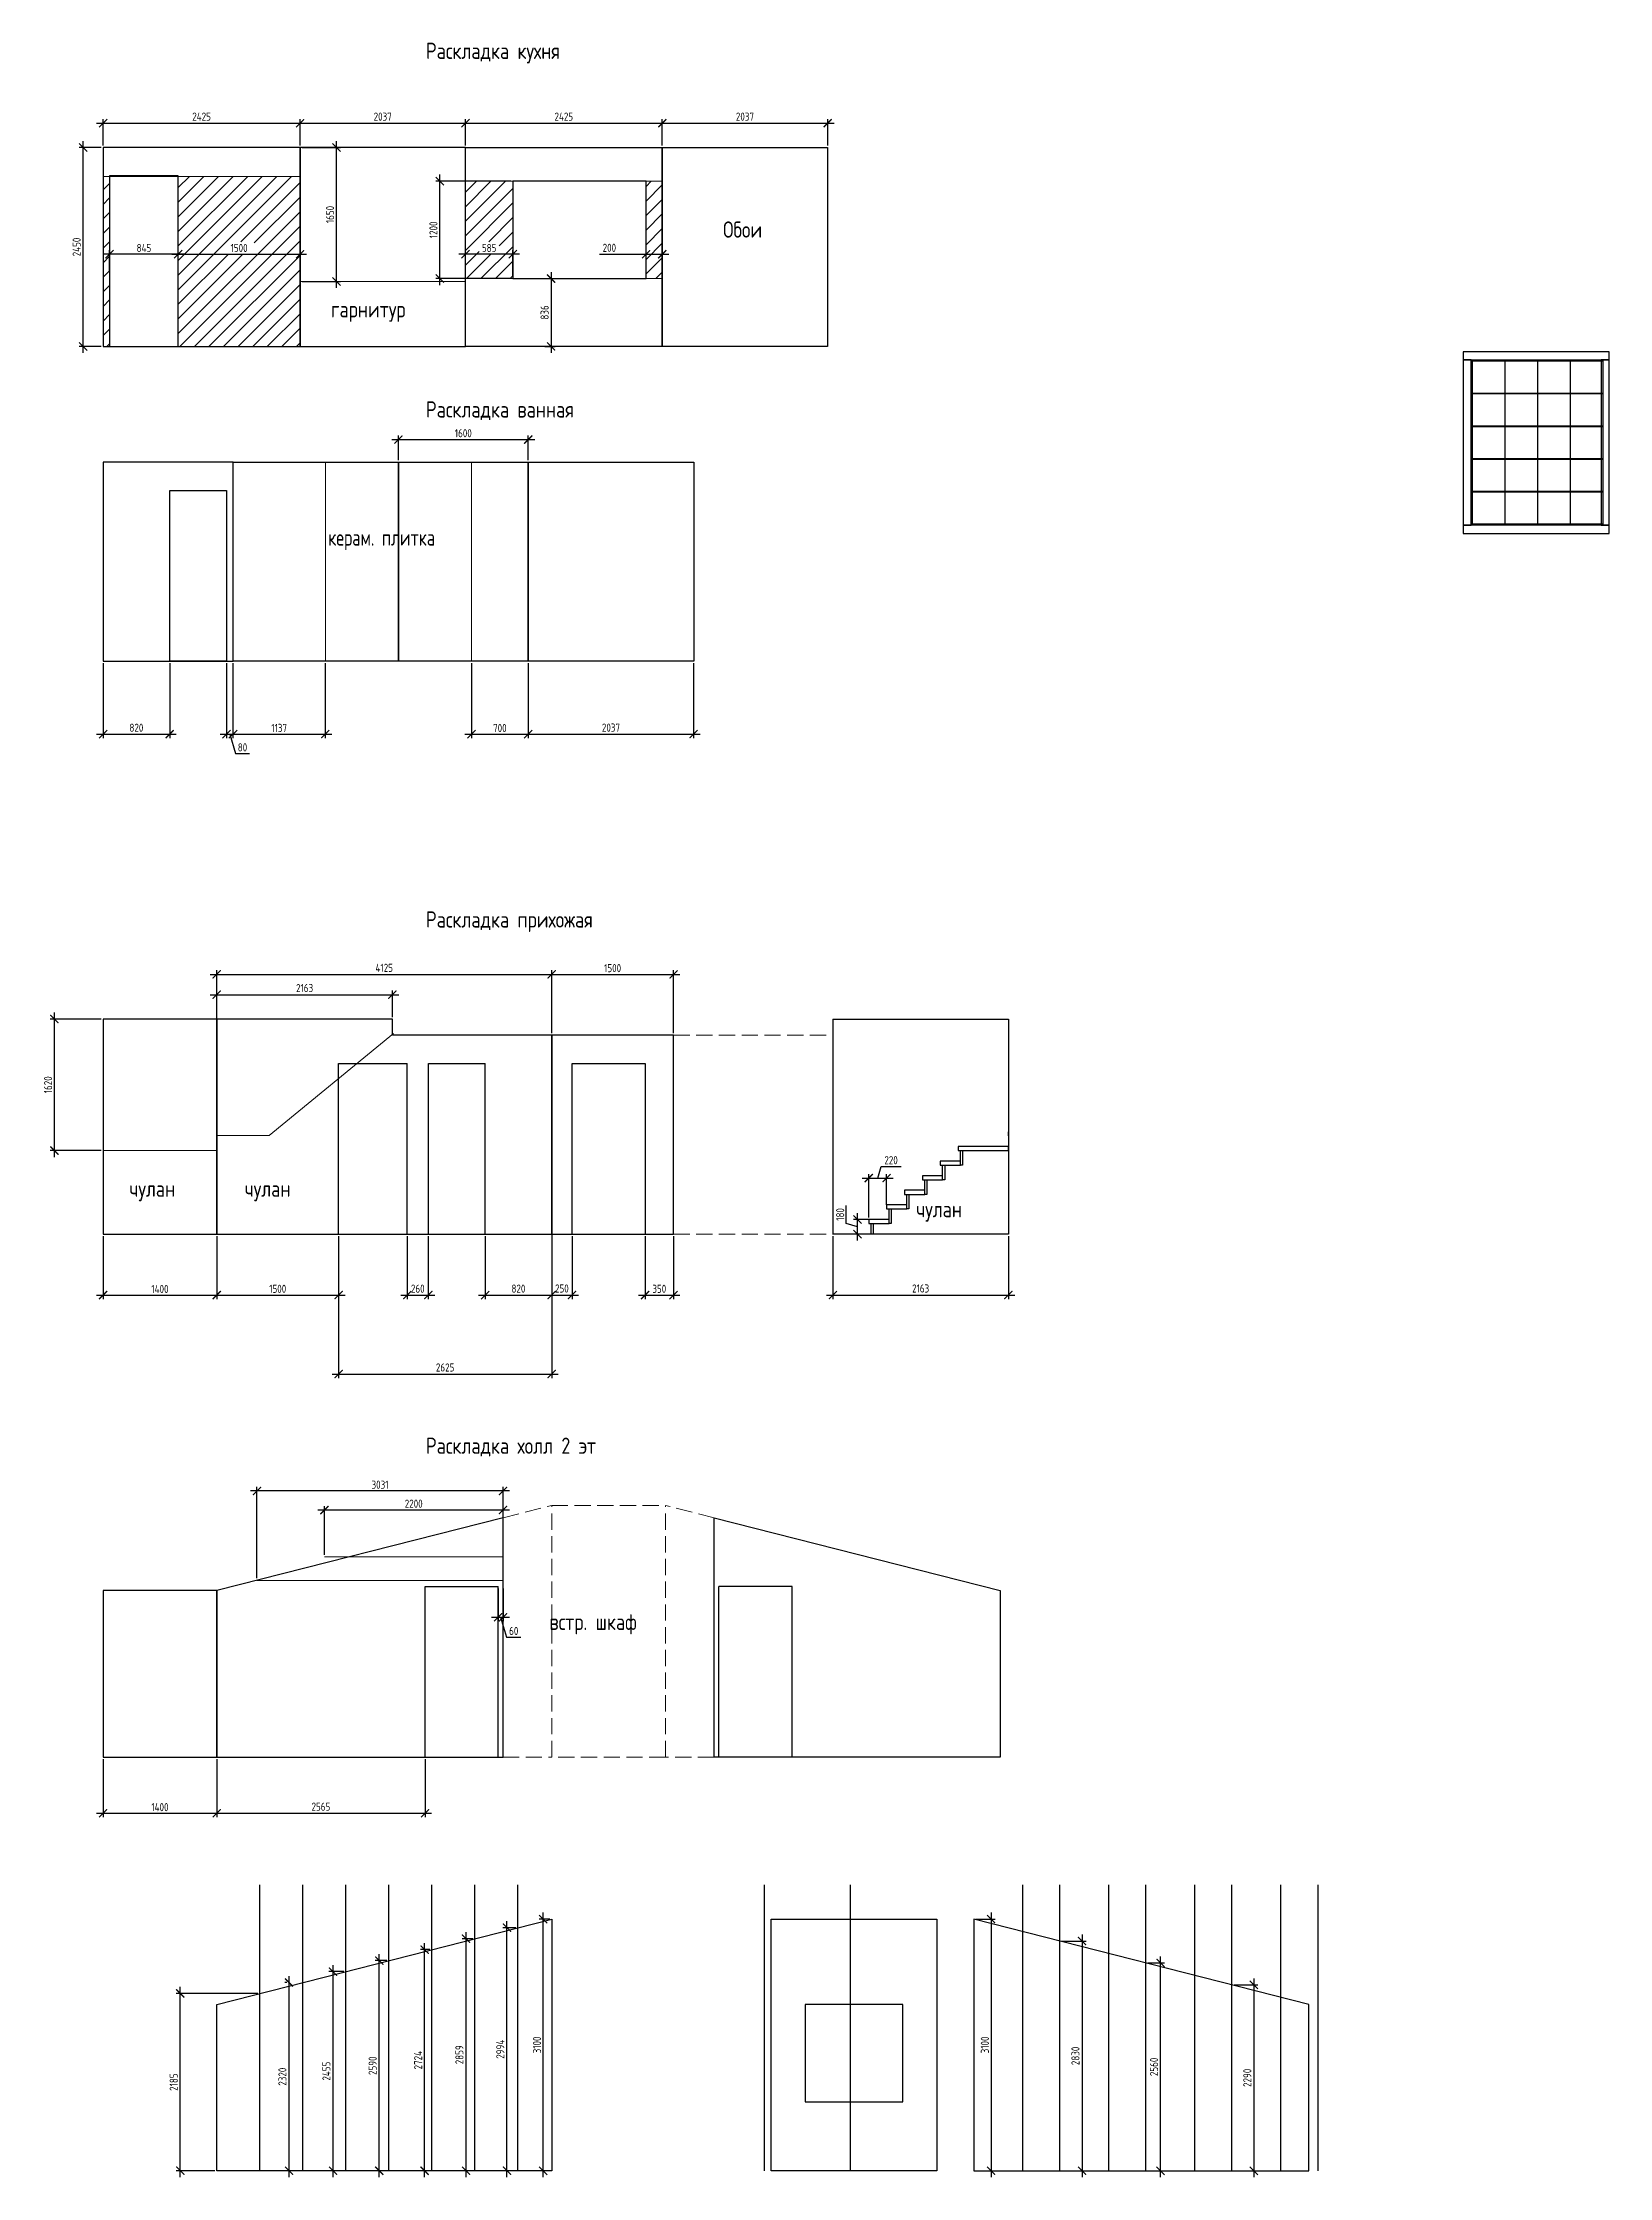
# Model space of a CAD drawing. Header units: millimetres. Extents: x 743280 to 1140305, y -337608 to -106611.
# Drawn here: x 930690 to 949987, y -262635 to -236342 of the extents above; entities that cross this region are included whole.
import ezdxf

# ---------------------------------------------------------------- set-up
doc = ezdxf.new("R2010")
doc.units = ezdxf.units.MM
doc.header["$PDMODE"] = 35
doc.linetypes.add('GOST2.303 4', pattern=[7, 5, -2, 0])
doc.layers.get('Defpoints').update_dxf_attribs({"color": 9})
for name, color, linetype, lineweight in [('НЕВИДИМЫЕ', 6, 'GOST2.303 4', 13), ('ОСНОВНЫЕ', 7, 'Continuous', 30), ('Плиты покрытия', 5, 'Continuous', 30), ('СПДС_РАЗМЕРЫ', 42, 'Continuous', 13), ('ТОНКИЕ', 250, 'Continuous', 13), ('Штриховка', 246, 'Continuous', 5)]:
    doc.layers.add(name, color=color, linetype=linetype, lineweight=lineweight)
doc.styles.add('GOST 2.304', font='CS_Gost2304.shx')
doc.styles.add('ГОСТ 2.304', font='CS_Gost2304.shx')
doc.dimstyles.new('СПДС', dxfattribs={"dimtxt": 2.5, "dimasz": 2.5, "dimexe": 1.25, "dimexo": 0.625, "dimtad": 1, "dimdec": 0, "dimtxsty": 'GOST 2.304', "dimblk": 'ARCHTICK', "dimblk1": 'ARCHTICK', "dimblk2": 'ARCHTICK', "dimcen": 2.5, "dimdle": 2, "dimadec": 0, "dimazin": 2, "dimtfac": 0.75, "dimtdec": 4, "dimtmove": 1, "dimatfit": 3, "dimfxl": 1, "dimtolj": 1, "dimarcsym": 1})

msp = doc.modelspace()

# ---------------------------------------------------------------- texts
at = {"layer": 'Штриховка', "color": 5, "linetype": 'Continuous', "ltscale": 40, "style": 'ГОСТ 2.304'}
for s, p in [('Раскладка кухня', (935410.1, -236541.8)), ('Обои', (939072, -238743.7)), ('гарнитур', (934240.4, -239725.3)), ('Раскладка ванная', (935410.1, -240958.8)), ('Раскладка прихожая', (935410.1, -247241.6)), ('чулан', (931757.5, -250557.8)), ('чулан', (933178.2, -250557.8)), ('чулан', (941449.4, -250810)), ('Раскладка холл 2 эт', (935410.1, -253723.6)), ('встр. шкаф', (936932.4, -255893.3))]:
    msp.add_text(s, height=200, dxfattribs=at).set_placement(p)
at = {"layer": 'Штриховка', "color": 5, "linetype": 'Continuous', "ltscale": 40, "style": 'ГОСТ 2.304', "width": 0.9}
msp.add_text('керам. плитка', height=200, dxfattribs=at).set_placement((934207, -242537.1))

# ---------------------------------------------------------------- blocks, each defined once
blk = doc.blocks.new('_ArchTick')
at = {"color": 0, "linetype": 'ByBlock', "const_width": 0.15}
blk.add_lwpolyline([(-0.5, -0.5), (0.5, 0.5)], dxfattribs=at)
blk = doc.blocks.new('*D582')
at = {"layer": 'Defpoints', "color": 0, "ltscale": 40, "transparency": 16777216}
for p in [(933860, -238947), (932359, -240083), (933860, -240083)]:
    blk.add_point(p, dxfattribs=at)
at = {"layer": 'СПДС_РАЗМЕРЫ', "color": 0, "lineweight": -2, "ltscale": 40, "transparency": 16777216}
for p, q in [((932279, -238947), (933940, -238947)), ((932359, -240058), (932359, -238897)), ((933860, -240058), (933860, -238897))]:
    blk.add_line(p, q, dxfattribs=at)
at = {"layer": 'СПДС_РАЗМЕРЫ', "color": 0, "lineweight": -2, "ltscale": 40, "transparency": 16777216, "xscale": 100, "yscale": 100, "zscale": 100, "rotation": 180}
blk.add_blockref('_ArchTick', (932359, -238947), dxfattribs=at)
at = {"layer": 'СПДС_РАЗМЕРЫ', "color": 0, "lineweight": -2, "ltscale": 40, "transparency": 16777216, "xscale": 100, "yscale": 100, "zscale": 100}
blk.add_blockref('_ArchTick', (933860, -238947), dxfattribs=at)
at = {"layer": 'СПДС_РАЗМЕРЫ', "color": 0, "ltscale": 40, "transparency": 16777216, "insert": (933109, -238870), "char_height": 100, "attachment_point": 5, "style": 'GOST 2.304'}
blk.add_mtext('\\A1;1500', dxfattribs=at)
blk = doc.blocks.new('*D583')
at = {"layer": 'Defpoints', "color": 0, "transparency": 16777216}
for p in [(933860, -237333), (931434, -237633), (933860, -237633)]:
    blk.add_point(p, dxfattribs=at)
at = {"layer": 'СПДС_РАЗМЕРЫ', "color": 0, "lineweight": -2, "transparency": 16777216}
for p, q in [((931354, -237333), (933940, -237333)), ((931434, -237608), (931434, -237283)), ((933860, -237608), (933860, -237283))]:
    blk.add_line(p, q, dxfattribs=at)
at = {"layer": 'СПДС_РАЗМЕРЫ', "color": 0, "lineweight": -2, "transparency": 16777216, "xscale": 100, "yscale": 100, "zscale": 100, "rotation": 180}
blk.add_blockref('_ArchTick', (931434, -237333), dxfattribs=at)
at = {"layer": 'СПДС_РАЗМЕРЫ', "color": 0, "lineweight": -2, "transparency": 16777216, "xscale": 100, "yscale": 100, "zscale": 100}
blk.add_blockref('_ArchTick', (933860, -237333), dxfattribs=at)
at = {"layer": 'СПДС_РАЗМЕРЫ', "color": 0, "transparency": 16777216, "insert": (932647, -237252), "char_height": 100, "attachment_point": 5, "style": 'GOST 2.304'}
blk.add_mtext('\\A1;2425', dxfattribs=at)
blk = doc.blocks.new('*D584')
at = {"layer": 'Defpoints', "color": 0, "ltscale": 40, "transparency": 16777216}
for p in [(935897, -237333), (933860, -237633), (935897, -237633)]:
    blk.add_point(p, dxfattribs=at)
at = {"layer": 'СПДС_РАЗМЕРЫ', "color": 0, "lineweight": -2, "ltscale": 40, "transparency": 16777216}
for p, q in [((933780, -237333), (935977, -237333)), ((933860, -237608), (933860, -237283)), ((935897, -237608), (935897, -237283))]:
    blk.add_line(p, q, dxfattribs=at)
at = {"layer": 'СПДС_РАЗМЕРЫ', "color": 0, "lineweight": -2, "ltscale": 40, "transparency": 16777216, "xscale": 100, "yscale": 100, "zscale": 100, "rotation": 180}
blk.add_blockref('_ArchTick', (933860, -237333), dxfattribs=at)
at = {"layer": 'СПДС_РАЗМЕРЫ', "color": 0, "lineweight": -2, "ltscale": 40, "transparency": 16777216, "xscale": 100, "yscale": 100, "zscale": 100}
blk.add_blockref('_ArchTick', (935897, -237333), dxfattribs=at)
at = {"layer": 'СПДС_РАЗМЕРЫ', "color": 0, "ltscale": 40, "transparency": 16777216, "insert": (934878, -237252), "char_height": 100, "attachment_point": 5, "style": 'GOST 2.304'}
blk.add_mtext('\\A1;2037', dxfattribs=at)
blk = doc.blocks.new('*D585')
at = {"layer": 'Defpoints', "color": 0, "ltscale": 40, "transparency": 16777216}
for p in [(938322, -237333), (935897, -237633), (938322, -237633)]:
    blk.add_point(p, dxfattribs=at)
at = {"layer": 'СПДС_РАЗМЕРЫ', "color": 0, "lineweight": -2, "ltscale": 40, "transparency": 16777216}
for p, q in [((935817, -237333), (938402, -237333)), ((935897, -237608), (935897, -237283)), ((938322, -237608), (938322, -237283))]:
    blk.add_line(p, q, dxfattribs=at)
at = {"layer": 'СПДС_РАЗМЕРЫ', "color": 0, "lineweight": -2, "ltscale": 40, "transparency": 16777216, "xscale": 100, "yscale": 100, "zscale": 100, "rotation": 180}
blk.add_blockref('_ArchTick', (935897, -237333), dxfattribs=at)
at = {"layer": 'СПДС_РАЗМЕРЫ', "color": 0, "lineweight": -2, "ltscale": 40, "transparency": 16777216, "xscale": 100, "yscale": 100, "zscale": 100}
blk.add_blockref('_ArchTick', (938322, -237333), dxfattribs=at)
at = {"layer": 'СПДС_РАЗМЕРЫ', "color": 0, "ltscale": 40, "transparency": 16777216, "insert": (937109, -237252), "char_height": 100, "attachment_point": 5, "style": 'GOST 2.304'}
blk.add_mtext('\\A1;2425', dxfattribs=at)
blk = doc.blocks.new('*D586')
at = {"layer": 'Defpoints', "color": 0, "transparency": 16777216}
for p in [(940359, -237333), (938322, -237633), (940359, -237633)]:
    blk.add_point(p, dxfattribs=at)
at = {"layer": 'СПДС_РАЗМЕРЫ', "color": 0, "lineweight": -2, "transparency": 16777216}
for p, q in [((938242, -237333), (940439, -237333)), ((938322, -237608), (938322, -237283)), ((940359, -237608), (940359, -237283))]:
    blk.add_line(p, q, dxfattribs=at)
at = {"layer": 'СПДС_РАЗМЕРЫ', "color": 0, "lineweight": -2, "transparency": 16777216, "xscale": 100, "yscale": 100, "zscale": 100, "rotation": 180}
blk.add_blockref('_ArchTick', (938322, -237333), dxfattribs=at)
at = {"layer": 'СПДС_РАЗМЕРЫ', "color": 0, "lineweight": -2, "transparency": 16777216, "xscale": 100, "yscale": 100, "zscale": 100}
blk.add_blockref('_ArchTick', (940359, -237333), dxfattribs=at)
at = {"layer": 'СПДС_РАЗМЕРЫ', "color": 0, "transparency": 16777216, "insert": (939340, -237252), "char_height": 100, "attachment_point": 5, "style": 'GOST 2.304'}
blk.add_mtext('\\A1;2037', dxfattribs=at)
blk = doc.blocks.new('*D587')
at = {"layer": 'Defpoints', "color": 0, "transparency": 16777216}
for p in [(935897, -238947), (935897, -239247), (936482, -239247)]:
    blk.add_point(p, dxfattribs=at)
at = {"layer": 'СПДС_РАЗМЕРЫ', "color": 0, "lineweight": -2, "transparency": 16777216}
for p, q in [((936562, -238947), (935817, -238947)), ((935897, -239222), (935897, -238897)), ((936482, -239222), (936482, -238897))]:
    blk.add_line(p, q, dxfattribs=at)
at = {"layer": 'СПДС_РАЗМЕРЫ', "color": 0, "lineweight": -2, "transparency": 16777216, "xscale": 100, "yscale": 100, "zscale": 100, "rotation": 180}
blk.add_blockref('_ArchTick', (935897, -238947), dxfattribs=at)
at = {"layer": 'СПДС_РАЗМЕРЫ', "color": 0, "lineweight": -2, "transparency": 16777216, "xscale": 100, "yscale": 100, "zscale": 100}
blk.add_blockref('_ArchTick', (936482, -238947), dxfattribs=at)
at = {"layer": 'СПДС_РАЗМЕРЫ', "color": 0, "transparency": 16777216, "insert": (936189, -238870), "char_height": 100, "attachment_point": 5, "style": 'GOST 2.304'}
blk.add_mtext('\\A1;585', dxfattribs=at)
blk = doc.blocks.new('*D588')
at = {"layer": 'Defpoints', "color": 0, "transparency": 16777216}
for p in [(938322, -238947), (938122, -239247), (938322, -239247)]:
    blk.add_point(p, dxfattribs=at)
at = {"layer": 'СПДС_РАЗМЕРЫ', "color": 0, "lineweight": -2, "transparency": 16777216}
for p, q in [((937547, -238947), (938122, -238947)), ((938042, -238947), (938402, -238947)), ((938122, -239222), (938122, -238897)), ((938322, -239222), (938322, -238897))]:
    blk.add_line(p, q, dxfattribs=at)
at = {"layer": 'СПДС_РАЗМЕРЫ', "color": 0, "lineweight": -2, "transparency": 16777216, "xscale": 100, "yscale": 100, "zscale": 100, "rotation": 180}
blk.add_blockref('_ArchTick', (938122, -238947), dxfattribs=at)
at = {"layer": 'СПДС_РАЗМЕРЫ', "color": 0, "lineweight": -2, "transparency": 16777216, "xscale": 100, "yscale": 100, "zscale": 100}
blk.add_blockref('_ArchTick', (938322, -238947), dxfattribs=at)
at = {"layer": 'СПДС_РАЗМЕРЫ', "color": 0, "transparency": 16777216, "insert": (937670, -238868), "char_height": 100, "attachment_point": 5, "style": 'GOST 2.304'}
blk.add_mtext('\\A1;200', dxfattribs=at)
blk = doc.blocks.new('*D589')
at = {"layer": 'Defpoints', "color": 0, "transparency": 16777216}
for p in [(935582, -238047), (936482, -238047), (936482, -239247)]:
    blk.add_point(p, dxfattribs=at)
at = {"layer": 'СПДС_РАЗМЕРЫ', "color": 0, "lineweight": -2, "transparency": 16777216}
for p, q in [((936457, -238047), (935532, -238047)), ((935582, -239327), (935582, -237967)), ((936457, -239247), (935532, -239247))]:
    blk.add_line(p, q, dxfattribs=at)
at = {"layer": 'СПДС_РАЗМЕРЫ', "color": 0, "lineweight": -2, "transparency": 16777216, "xscale": 100, "yscale": 100, "zscale": 100}
for p, rotation in [((935582, -238047), 90), ((935582, -239247), 270)]:
    blk.add_blockref('_ArchTick', p, dxfattribs=dict(at, rotation=rotation))
at = {"layer": 'СПДС_РАЗМЕРЫ', "color": 0, "transparency": 16777216, "insert": (935503, -238647), "char_height": 100, "attachment_point": 5, "rotation": 90, "style": 'GOST 2.304'}
blk.add_mtext('\\A1;1200', dxfattribs=at)
blk = doc.blocks.new('*D590')
at = {"layer": 'Defpoints', "color": 0, "transparency": 16777216}
for p in [(933860, -237633), (934310, -237633), (933860, -239283)]:
    blk.add_point(p, dxfattribs=at)
at = {"layer": 'СПДС_РАЗМЕРЫ', "color": 0, "lineweight": -2, "transparency": 16777216}
for p, q in [((933885, -237633), (934360, -237633)), ((934310, -239363), (934310, -237553)), ((933885, -239283), (934360, -239283))]:
    blk.add_line(p, q, dxfattribs=at)
at = {"layer": 'СПДС_РАЗМЕРЫ', "color": 0, "lineweight": -2, "transparency": 16777216, "xscale": 100, "yscale": 100, "zscale": 100}
for p, rotation in [((934310, -237633), 90), ((934310, -239283), 270)]:
    blk.add_blockref('_ArchTick', p, dxfattribs=dict(at, rotation=rotation))
at = {"layer": 'СПДС_РАЗМЕРЫ', "color": 0, "transparency": 16777216, "insert": (934230, -238458), "char_height": 100, "attachment_point": 5, "rotation": 90, "style": 'GOST 2.304'}
blk.add_mtext('\\A1;1650', dxfattribs=at)
blk = doc.blocks.new('*D591')
at = {"layer": 'Defpoints', "color": 0, "ltscale": 40, "transparency": 16777216}
for p in [(931434, -243959), (932254, -243959), (932254, -244859)]:
    blk.add_point(p, dxfattribs=at)
at = {"layer": 'СПДС_РАЗМЕРЫ', "color": 0, "lineweight": -2, "ltscale": 40, "transparency": 16777216}
for p, q in [((931434, -243984), (931434, -244909)), ((932254, -243984), (932254, -244909)), ((931354, -244859), (932334, -244859))]:
    blk.add_line(p, q, dxfattribs=at)
at = {"layer": 'СПДС_РАЗМЕРЫ', "color": 0, "lineweight": -2, "ltscale": 40, "transparency": 16777216, "xscale": 100, "yscale": 100, "zscale": 100, "rotation": 180}
blk.add_blockref('_ArchTick', (931434, -244859), dxfattribs=at)
at = {"layer": 'СПДС_РАЗМЕРЫ', "color": 0, "lineweight": -2, "ltscale": 40, "transparency": 16777216, "xscale": 100, "yscale": 100, "zscale": 100}
blk.add_blockref('_ArchTick', (932254, -244859), dxfattribs=at)
at = {"layer": 'СПДС_РАЗМЕРЫ', "color": 0, "ltscale": 40, "transparency": 16777216, "insert": (931844, -244780), "char_height": 100, "attachment_point": 5, "style": 'GOST 2.304'}
blk.add_mtext('\\A1;820', dxfattribs=at)
blk = doc.blocks.new('_Oblique')
at = {"color": 0, "linetype": 'ByBlock', "lineweight": -2}
blk.add_line((-0.5, -0.5), (0.5, 0.5), dxfattribs=at)
blk = doc.blocks.new('*D592')
at = {"layer": 'Defpoints', "color": 0, "ltscale": 40, "transparency": 16777216}
for p in [(932954, -243959), (933034, -243959), (933034, -244859)]:
    blk.add_point(p, dxfattribs=at)
at = {"layer": 'СПДС_РАЗМЕРЫ', "color": 0, "lineweight": -2, "ltscale": 40, "transparency": 16777216}
for p, q in [((932954, -243984), (932954, -244909)), ((933034, -243984), (933034, -244909)), ((932874, -244859), (933114, -244859)), ((932994, -244859), (933066, -245097)), ((933066, -245097), (933236, -245097))]:
    blk.add_line(p, q, dxfattribs=at)
at = {"layer": 'СПДС_РАЗМЕРЫ', "color": 0, "lineweight": -2, "ltscale": 40, "transparency": 16777216, "xscale": 100, "yscale": 100, "zscale": 100, "rotation": 180}
blk.add_blockref('_Oblique', (932954, -244859), dxfattribs=at)
at = {"layer": 'СПДС_РАЗМЕРЫ', "color": 0, "lineweight": -2, "ltscale": 40, "transparency": 16777216, "xscale": 100, "yscale": 100, "zscale": 100}
blk.add_blockref('_Oblique', (933034, -244859), dxfattribs=at)
at = {"layer": 'СПДС_РАЗМЕРЫ', "color": 0, "ltscale": 40, "transparency": 16777216, "insert": (933151, -245022), "char_height": 100, "attachment_point": 5, "style": 'GOST 2.304'}
blk.add_mtext('\\A1;80', dxfattribs=at)
blk = doc.blocks.new('*D593')
at = {"layer": 'Defpoints', "color": 0, "ltscale": 40, "transparency": 16777216}
for p in [(933034, -243959), (934171, -243959), (934171, -244859)]:
    blk.add_point(p, dxfattribs=at)
at = {"layer": 'СПДС_РАЗМЕРЫ', "color": 0, "lineweight": -2, "ltscale": 40, "transparency": 16777216}
for p, q in [((933034, -243984), (933034, -244909)), ((934171, -243984), (934171, -244909)), ((932954, -244859), (934251, -244859))]:
    blk.add_line(p, q, dxfattribs=at)
at = {"layer": 'СПДС_РАЗМЕРЫ', "color": 0, "lineweight": -2, "ltscale": 40, "transparency": 16777216, "xscale": 100, "yscale": 100, "zscale": 100, "rotation": 180}
blk.add_blockref('_Oblique', (933034, -244859), dxfattribs=at)
at = {"layer": 'СПДС_РАЗМЕРЫ', "color": 0, "lineweight": -2, "ltscale": 40, "transparency": 16777216, "xscale": 100, "yscale": 100, "zscale": 100}
blk.add_blockref('_ArchTick', (934171, -244859), dxfattribs=at)
at = {"layer": 'СПДС_РАЗМЕРЫ', "color": 0, "ltscale": 40, "transparency": 16777216, "insert": (933603, -244782), "char_height": 100, "attachment_point": 5, "style": 'GOST 2.304'}
blk.add_mtext('\\A1;1137', dxfattribs=at)
blk = doc.blocks.new('*D594')
at = {"layer": 'Defpoints', "color": 0, "ltscale": 40, "transparency": 16777216}
for p in [(935971, -243959), (936671, -243959), (936671, -244859)]:
    blk.add_point(p, dxfattribs=at)
at = {"layer": 'СПДС_РАЗМЕРЫ', "color": 0, "lineweight": -2, "ltscale": 40, "transparency": 16777216}
for p, q in [((935971, -243984), (935971, -244909)), ((936671, -243984), (936671, -244909)), ((935891, -244859), (936751, -244859))]:
    blk.add_line(p, q, dxfattribs=at)
at = {"layer": 'СПДС_РАЗМЕРЫ', "color": 0, "lineweight": -2, "ltscale": 40, "transparency": 16777216, "xscale": 100, "yscale": 100, "zscale": 100, "rotation": 180}
blk.add_blockref('_ArchTick', (935971, -244859), dxfattribs=at)
at = {"layer": 'СПДС_РАЗМЕРЫ', "color": 0, "lineweight": -2, "ltscale": 40, "transparency": 16777216, "xscale": 100, "yscale": 100, "zscale": 100}
blk.add_blockref('_ArchTick', (936671, -244859), dxfattribs=at)
at = {"layer": 'СПДС_РАЗМЕРЫ', "color": 0, "ltscale": 40, "transparency": 16777216, "insert": (936321, -244784), "char_height": 100, "attachment_point": 5, "style": 'GOST 2.304'}
blk.add_mtext('\\A1;700', dxfattribs=at)
blk = doc.blocks.new('*D595')
at = {"layer": 'Defpoints', "color": 0, "transparency": 16777216}
for p in [(936671, -243959), (938708, -243959), (938708, -244859)]:
    blk.add_point(p, dxfattribs=at)
at = {"layer": 'СПДС_РАЗМЕРЫ', "color": 0, "lineweight": -2, "transparency": 16777216}
for p, q in [((936671, -243984), (936671, -244909)), ((938708, -243984), (938708, -244909)), ((936591, -244859), (938788, -244859))]:
    blk.add_line(p, q, dxfattribs=at)
at = {"layer": 'СПДС_РАЗМЕРЫ', "color": 0, "lineweight": -2, "transparency": 16777216, "xscale": 100, "yscale": 100, "zscale": 100, "rotation": 180}
blk.add_blockref('_ArchTick', (936671, -244859), dxfattribs=at)
at = {"layer": 'СПДС_РАЗМЕРЫ', "color": 0, "lineweight": -2, "transparency": 16777216, "xscale": 100, "yscale": 100, "zscale": 100}
blk.add_blockref('_ArchTick', (938708, -244859), dxfattribs=at)
at = {"layer": 'СПДС_РАЗМЕРЫ', "color": 0, "transparency": 16777216, "insert": (937690, -244778), "char_height": 100, "attachment_point": 5, "style": 'GOST 2.304'}
blk.add_mtext('\\A1;2037', dxfattribs=at)
blk = doc.blocks.new('*D596')
at = {"layer": 'Defpoints', "color": 0, "transparency": 16777216}
for p in [(931514, -238947), (931514, -239190), (932359, -240083)]:
    blk.add_point(p, dxfattribs=at)
at = {"layer": 'СПДС_РАЗМЕРЫ', "color": 0, "lineweight": -2, "transparency": 16777216}
for p, q in [((932439, -238947), (931434, -238947)), ((931514, -239165), (931514, -238897)), ((932359, -240058), (932359, -238897))]:
    blk.add_line(p, q, dxfattribs=at)
at = {"layer": 'СПДС_РАЗМЕРЫ', "color": 0, "lineweight": -2, "transparency": 16777216, "xscale": 100, "yscale": 100, "zscale": 100, "rotation": 180}
blk.add_blockref('_ArchTick', (931514, -238947), dxfattribs=at)
at = {"layer": 'СПДС_РАЗМЕРЫ', "color": 0, "lineweight": -2, "transparency": 16777216, "xscale": 100, "yscale": 100, "zscale": 100}
blk.add_blockref('_ArchTick', (932359, -238947), dxfattribs=at)
at = {"layer": 'СПДС_РАЗМЕРЫ', "color": 0, "transparency": 16777216, "insert": (931937, -238870), "char_height": 100, "attachment_point": 5, "style": 'GOST 2.304'}
blk.add_mtext('\\A1;845', dxfattribs=at)
blk = doc.blocks.new('*D603')
at = {"layer": 'Defpoints', "color": 0, "ltscale": 40, "transparency": 16777216}
for p in [(931434, -251018), (932834, -251018), (932834, -251768)]:
    blk.add_point(p, dxfattribs=at)
at = {"layer": 'СПДС_РАЗМЕРЫ', "color": 0, "lineweight": -2, "ltscale": 40, "transparency": 16777216}
for p, q in [((931434, -251043), (931434, -251818)), ((932834, -251043), (932834, -251818)), ((931354, -251768), (932914, -251768))]:
    blk.add_line(p, q, dxfattribs=at)
at = {"layer": 'СПДС_РАЗМЕРЫ', "color": 0, "lineweight": -2, "ltscale": 40, "transparency": 16777216, "xscale": 100, "yscale": 100, "zscale": 100, "rotation": 180}
blk.add_blockref('_ArchTick', (931434, -251768), dxfattribs=at)
at = {"layer": 'СПДС_РАЗМЕРЫ', "color": 0, "lineweight": -2, "ltscale": 40, "transparency": 16777216, "xscale": 100, "yscale": 100, "zscale": 100}
blk.add_blockref('_ArchTick', (932834, -251768), dxfattribs=at)
at = {"layer": 'СПДС_РАЗМЕРЫ', "color": 0, "ltscale": 40, "transparency": 16777216, "insert": (932134, -251693), "char_height": 100, "attachment_point": 5, "style": 'GOST 2.304'}
blk.add_mtext('\\A1;1400', dxfattribs=at)
blk = doc.blocks.new('*D604')
at = {"layer": 'Defpoints', "color": 0, "ltscale": 40, "transparency": 16777216}
for p in [(932834, -251018), (934335, -251018), (934335, -251768)]:
    blk.add_point(p, dxfattribs=at)
at = {"layer": 'СПДС_РАЗМЕРЫ', "color": 0, "lineweight": -2, "ltscale": 40, "transparency": 16777216}
for p, q in [((932834, -251043), (932834, -251818)), ((934335, -251043), (934335, -251818)), ((932754, -251768), (934415, -251768))]:
    blk.add_line(p, q, dxfattribs=at)
at = {"layer": 'СПДС_РАЗМЕРЫ', "color": 0, "lineweight": -2, "ltscale": 40, "transparency": 16777216, "xscale": 100, "yscale": 100, "zscale": 100, "rotation": 180}
blk.add_blockref('_ArchTick', (932834, -251768), dxfattribs=at)
at = {"layer": 'СПДС_РАЗМЕРЫ', "color": 0, "lineweight": -2, "ltscale": 40, "transparency": 16777216, "xscale": 100, "yscale": 100, "zscale": 100}
blk.add_blockref('_ArchTick', (934335, -251768), dxfattribs=at)
at = {"layer": 'СПДС_РАЗМЕРЫ', "color": 0, "ltscale": 40, "transparency": 16777216, "insert": (933585, -251691), "char_height": 100, "attachment_point": 5, "style": 'GOST 2.304'}
blk.add_mtext('\\A1;1500', dxfattribs=at)
blk = doc.blocks.new('*D605')
at = {"layer": 'Defpoints', "color": 0, "ltscale": 40, "transparency": 16777216}
for p in [(935180, -251018), (935440, -251018), (935440, -251768)]:
    blk.add_point(p, dxfattribs=at)
at = {"layer": 'СПДС_РАЗМЕРЫ', "color": 0, "lineweight": -2, "ltscale": 40, "transparency": 16777216}
for p, q in [((935180, -251043), (935180, -251818)), ((935440, -251043), (935440, -251818)), ((935100, -251768), (935520, -251768))]:
    blk.add_line(p, q, dxfattribs=at)
at = {"layer": 'СПДС_РАЗМЕРЫ', "color": 0, "lineweight": -2, "ltscale": 40, "transparency": 16777216, "xscale": 100, "yscale": 100, "zscale": 100, "rotation": 180}
blk.add_blockref('_ArchTick', (935180, -251768), dxfattribs=at)
at = {"layer": 'СПДС_РАЗМЕРЫ', "color": 0, "lineweight": -2, "ltscale": 40, "transparency": 16777216, "xscale": 100, "yscale": 100, "zscale": 100}
blk.add_blockref('_ArchTick', (935440, -251768), dxfattribs=at)
at = {"layer": 'СПДС_РАЗМЕРЫ', "color": 0, "ltscale": 40, "transparency": 16777216, "insert": (935310, -251689), "char_height": 100, "attachment_point": 5, "style": 'GOST 2.304'}
blk.add_mtext('\\A1;260', dxfattribs=at)
blk = doc.blocks.new('*D606')
at = {"layer": 'Defpoints', "color": 0, "ltscale": 40, "transparency": 16777216}
for p in [(936140, -251018), (936960, -251018), (936960, -251768)]:
    blk.add_point(p, dxfattribs=at)
at = {"layer": 'СПДС_РАЗМЕРЫ', "color": 0, "lineweight": -2, "ltscale": 40, "transparency": 16777216}
for p, q in [((936140, -251043), (936140, -251818)), ((936960, -251043), (936960, -251818)), ((936060, -251768), (937040, -251768))]:
    blk.add_line(p, q, dxfattribs=at)
at = {"layer": 'СПДС_РАЗМЕРЫ', "color": 0, "lineweight": -2, "ltscale": 40, "transparency": 16777216, "xscale": 100, "yscale": 100, "zscale": 100, "rotation": 180}
blk.add_blockref('_ArchTick', (936140, -251768), dxfattribs=at)
at = {"layer": 'СПДС_РАЗМЕРЫ', "color": 0, "lineweight": -2, "ltscale": 40, "transparency": 16777216, "xscale": 100, "yscale": 100, "zscale": 100}
blk.add_blockref('_ArchTick', (936960, -251768), dxfattribs=at)
at = {"layer": 'СПДС_РАЗМЕРЫ', "color": 0, "ltscale": 40, "transparency": 16777216, "insert": (936550, -251689), "char_height": 100, "attachment_point": 5, "style": 'GOST 2.304'}
blk.add_mtext('\\A1;820', dxfattribs=at)
blk = doc.blocks.new('*D607')
at = {"layer": 'Defpoints', "color": 0, "ltscale": 40, "transparency": 16777216}
for p in [(936960, -251018), (937210, -251018), (937210, -251768)]:
    blk.add_point(p, dxfattribs=at)
at = {"layer": 'СПДС_РАЗМЕРЫ', "color": 0, "lineweight": -2, "ltscale": 40, "transparency": 16777216}
for p, q in [((936960, -251043), (936960, -251818)), ((937210, -251043), (937210, -251818)), ((936880, -251768), (937290, -251768))]:
    blk.add_line(p, q, dxfattribs=at)
at = {"layer": 'СПДС_РАЗМЕРЫ', "color": 0, "lineweight": -2, "ltscale": 40, "transparency": 16777216, "xscale": 100, "yscale": 100, "zscale": 100, "rotation": 180}
blk.add_blockref('_ArchTick', (936960, -251768), dxfattribs=at)
at = {"layer": 'СПДС_РАЗМЕРЫ', "color": 0, "lineweight": -2, "ltscale": 40, "transparency": 16777216, "xscale": 100, "yscale": 100, "zscale": 100}
blk.add_blockref('_ArchTick', (937210, -251768), dxfattribs=at)
at = {"layer": 'СПДС_РАЗМЕРЫ', "color": 0, "ltscale": 40, "transparency": 16777216, "insert": (937085, -251687), "char_height": 100, "attachment_point": 5, "style": 'GOST 2.304'}
blk.add_mtext('\\A1;250', dxfattribs=at)
blk = doc.blocks.new('*D608')
at = {"layer": 'Defpoints', "color": 0, "ltscale": 40, "transparency": 16777216}
for p in [(938110, -251018), (938460, -251018), (938460, -251768)]:
    blk.add_point(p, dxfattribs=at)
at = {"layer": 'СПДС_РАЗМЕРЫ', "color": 0, "lineweight": -2, "ltscale": 40, "transparency": 16777216}
for p, q in [((938110, -251043), (938110, -251818)), ((938460, -251043), (938460, -251818)), ((938030, -251768), (938540, -251768))]:
    blk.add_line(p, q, dxfattribs=at)
at = {"layer": 'СПДС_РАЗМЕРЫ', "color": 0, "lineweight": -2, "ltscale": 40, "transparency": 16777216, "xscale": 100, "yscale": 100, "zscale": 100, "rotation": 180}
blk.add_blockref('_ArchTick', (938110, -251768), dxfattribs=at)
at = {"layer": 'СПДС_РАЗМЕРЫ', "color": 0, "lineweight": -2, "ltscale": 40, "transparency": 16777216, "xscale": 100, "yscale": 100, "zscale": 100}
blk.add_blockref('_ArchTick', (938460, -251768), dxfattribs=at)
at = {"layer": 'СПДС_РАЗМЕРЫ', "color": 0, "ltscale": 40, "transparency": 16777216, "insert": (938285, -251691), "char_height": 100, "attachment_point": 5, "style": 'GOST 2.304'}
blk.add_mtext('\\A1;350', dxfattribs=at)
blk = doc.blocks.new('*D609')
at = {"layer": 'Defpoints', "color": 0, "transparency": 16777216}
for p in [(940423, -251018), (942585, -251018), (942585, -251768)]:
    blk.add_point(p, dxfattribs=at)
at = {"layer": 'СПДС_РАЗМЕРЫ', "color": 0, "lineweight": -2, "transparency": 16777216}
for p, q in [((940423, -251043), (940423, -251818)), ((942585, -251043), (942585, -251818)), ((940343, -251768), (942665, -251768))]:
    blk.add_line(p, q, dxfattribs=at)
at = {"layer": 'СПДС_РАЗМЕРЫ', "color": 0, "lineweight": -2, "transparency": 16777216, "xscale": 100, "yscale": 100, "zscale": 100, "rotation": 180}
blk.add_blockref('_ArchTick', (940423, -251768), dxfattribs=at)
at = {"layer": 'СПДС_РАЗМЕРЫ', "color": 0, "lineweight": -2, "transparency": 16777216, "xscale": 100, "yscale": 100, "zscale": 100}
blk.add_blockref('_ArchTick', (942585, -251768), dxfattribs=at)
at = {"layer": 'СПДС_РАЗМЕРЫ', "color": 0, "transparency": 16777216, "insert": (941504, -251687), "char_height": 100, "attachment_point": 5, "style": 'GOST 2.304'}
blk.add_mtext('\\A1;2163', dxfattribs=at)
blk = doc.blocks.new('*D610')
at = {"layer": 'Defpoints', "color": 0, "transparency": 16777216}
for p in [(934997, -248068), (932834, -248368), (934997, -248368)]:
    blk.add_point(p, dxfattribs=at)
at = {"layer": 'СПДС_РАЗМЕРЫ', "color": 0, "lineweight": -2, "transparency": 16777216}
for p, q in [((932754, -248068), (935077, -248068)), ((932834, -248343), (932834, -248018)), ((934997, -248343), (934997, -248018))]:
    blk.add_line(p, q, dxfattribs=at)
at = {"layer": 'СПДС_РАЗМЕРЫ', "color": 0, "lineweight": -2, "transparency": 16777216, "xscale": 100, "yscale": 100, "zscale": 100, "rotation": 180}
blk.add_blockref('_ArchTick', (932834, -248068), dxfattribs=at)
at = {"layer": 'СПДС_РАЗМЕРЫ', "color": 0, "lineweight": -2, "transparency": 16777216, "xscale": 100, "yscale": 100, "zscale": 100}
blk.add_blockref('_ArchTick', (934997, -248068), dxfattribs=at)
at = {"layer": 'СПДС_РАЗМЕРЫ', "color": 0, "transparency": 16777216, "insert": (933916, -247987), "char_height": 100, "attachment_point": 5, "style": 'GOST 2.304'}
blk.add_mtext('\\A1;2163', dxfattribs=at)
blk = doc.blocks.new('*D611')
at = {"layer": 'Defpoints', "color": 0, "transparency": 16777216}
for p in [(936960, -247818), (932834, -248568), (936960, -248568)]:
    blk.add_point(p, dxfattribs=at)
at = {"layer": 'СПДС_РАЗМЕРЫ', "color": 0, "lineweight": -2, "transparency": 16777216}
for p, q in [((932754, -247818), (937040, -247818)), ((932834, -248543), (932834, -247768)), ((936960, -248543), (936960, -247768))]:
    blk.add_line(p, q, dxfattribs=at)
at = {"layer": 'СПДС_РАЗМЕРЫ', "color": 0, "lineweight": -2, "transparency": 16777216, "xscale": 100, "yscale": 100, "zscale": 100, "rotation": 180}
blk.add_blockref('_ArchTick', (932834, -247818), dxfattribs=at)
at = {"layer": 'СПДС_РАЗМЕРЫ', "color": 0, "lineweight": -2, "transparency": 16777216, "xscale": 100, "yscale": 100, "zscale": 100}
blk.add_blockref('_ArchTick', (936960, -247818), dxfattribs=at)
at = {"layer": 'СПДС_РАЗМЕРЫ', "color": 0, "transparency": 16777216, "insert": (934897, -247737), "char_height": 100, "attachment_point": 5, "style": 'GOST 2.304'}
blk.add_mtext('\\A1;4125', dxfattribs=at)
blk = doc.blocks.new('*D612')
at = {"layer": 'Defpoints', "color": 0, "transparency": 16777216}
for p in [(930834, -248368), (931434, -248368), (931434, -249988)]:
    blk.add_point(p, dxfattribs=at)
at = {"layer": 'СПДС_РАЗМЕРЫ', "color": 0, "lineweight": -2, "transparency": 16777216}
for p, q in [((931409, -248368), (930784, -248368)), ((930834, -250068), (930834, -248288)), ((931409, -249988), (930784, -249988))]:
    blk.add_line(p, q, dxfattribs=at)
at = {"layer": 'СПДС_РАЗМЕРЫ', "color": 0, "lineweight": -2, "transparency": 16777216, "xscale": 100, "yscale": 100, "zscale": 100}
for p, rotation in [((930834, -248368), 90), ((930834, -249988), 270)]:
    blk.add_blockref('_ArchTick', p, dxfattribs=dict(at, rotation=rotation))
at = {"layer": 'СПДС_РАЗМЕРЫ', "color": 0, "transparency": 16777216, "insert": (930756, -249178), "char_height": 100, "attachment_point": 5, "rotation": 90, "style": 'GOST 2.304'}
blk.add_mtext('\\A1;1620', dxfattribs=at)
blk = doc.blocks.new('*D613')
at = {"layer": 'Defpoints', "color": 0, "transparency": 16777216}
for p in [(938460, -247818), (936960, -248568), (938460, -248568)]:
    blk.add_point(p, dxfattribs=at)
at = {"layer": 'СПДС_РАЗМЕРЫ', "color": 0, "lineweight": -2, "transparency": 16777216}
for p, q in [((936880, -247818), (938540, -247818)), ((936960, -248543), (936960, -247768)), ((938460, -248543), (938460, -247768))]:
    blk.add_line(p, q, dxfattribs=at)
at = {"layer": 'СПДС_РАЗМЕРЫ', "color": 0, "lineweight": -2, "transparency": 16777216, "xscale": 100, "yscale": 100, "zscale": 100, "rotation": 180}
blk.add_blockref('_ArchTick', (936960, -247818), dxfattribs=at)
at = {"layer": 'СПДС_РАЗМЕРЫ', "color": 0, "lineweight": -2, "transparency": 16777216, "xscale": 100, "yscale": 100, "zscale": 100}
blk.add_blockref('_ArchTick', (938460, -247818), dxfattribs=at)
at = {"layer": 'СПДС_РАЗМЕРЫ', "color": 0, "transparency": 16777216, "insert": (937710, -247741), "char_height": 100, "attachment_point": 5, "style": 'GOST 2.304'}
blk.add_mtext('\\A1;1500', dxfattribs=at)
blk = doc.blocks.new('*D615')
at = {"layer": 'Defpoints', "color": 0, "ltscale": 40, "transparency": 16777216}
for p in [(931434, -257458), (932834, -257458), (932834, -258151)]:
    blk.add_point(p, dxfattribs=at)
at = {"layer": 'СПДС_РАЗМЕРЫ', "color": 0, "lineweight": -2, "ltscale": 40, "transparency": 16777216}
for p, q in [((931434, -257483), (931434, -258201)), ((932834, -257483), (932834, -258201)), ((931354, -258151), (932914, -258151))]:
    blk.add_line(p, q, dxfattribs=at)
at = {"layer": 'СПДС_РАЗМЕРЫ', "color": 0, "lineweight": -2, "ltscale": 40, "transparency": 16777216, "xscale": 100, "yscale": 100, "zscale": 100, "rotation": 180}
blk.add_blockref('_ArchTick', (931434, -258151), dxfattribs=at)
at = {"layer": 'СПДС_РАЗМЕРЫ', "color": 0, "lineweight": -2, "ltscale": 40, "transparency": 16777216, "xscale": 100, "yscale": 100, "zscale": 100}
blk.add_blockref('_ArchTick', (932834, -258151), dxfattribs=at)
at = {"layer": 'СПДС_РАЗМЕРЫ', "color": 0, "ltscale": 40, "transparency": 16777216, "insert": (932134, -258076), "char_height": 100, "attachment_point": 5, "style": 'GOST 2.304'}
blk.add_mtext('\\A1;1400', dxfattribs=at)
blk = doc.blocks.new('*D616')
at = {"layer": 'Defpoints', "color": 0, "ltscale": 40, "transparency": 16777216}
for p in [(932834, -257483), (935400, -257458), (935400, -258151)]:
    blk.add_point(p, dxfattribs=at)
at = {"layer": 'СПДС_РАЗМЕРЫ', "color": 0, "lineweight": -2, "ltscale": 40, "transparency": 16777216}
for p, q in [((932834, -257508), (932834, -258201)), ((935400, -257483), (935400, -258201)), ((932754, -258151), (935480, -258151))]:
    blk.add_line(p, q, dxfattribs=at)
at = {"layer": 'СПДС_РАЗМЕРЫ', "color": 0, "lineweight": -2, "ltscale": 40, "transparency": 16777216, "xscale": 100, "yscale": 100, "zscale": 100, "rotation": 180}
blk.add_blockref('_ArchTick', (932834, -258151), dxfattribs=at)
at = {"layer": 'СПДС_РАЗМЕРЫ', "color": 0, "lineweight": -2, "ltscale": 40, "transparency": 16777216, "xscale": 100, "yscale": 100, "zscale": 100}
blk.add_blockref('_ArchTick', (935400, -258151), dxfattribs=at)
at = {"layer": 'СПДС_РАЗМЕРЫ', "color": 0, "ltscale": 40, "transparency": 16777216, "insert": (934117, -258070), "char_height": 100, "attachment_point": 5, "style": 'GOST 2.304'}
blk.add_mtext('\\A1;2565', dxfattribs=at)
blk = doc.blocks.new('*D617')
at = {"layer": 'Defpoints', "color": 0, "ltscale": 40, "transparency": 16777216}
for p in [(933329, -254181), (933329, -255282), (936360, -255282)]:
    blk.add_point(p, dxfattribs=at)
at = {"layer": 'СПДС_РАЗМЕРЫ', "color": 0, "lineweight": -2, "ltscale": 40, "transparency": 16777216}
for p, q in [((936440, -254181), (933249, -254181)), ((933329, -255257), (933329, -254131)), ((936360, -255257), (936360, -254131))]:
    blk.add_line(p, q, dxfattribs=at)
at = {"layer": 'СПДС_РАЗМЕРЫ', "color": 0, "lineweight": -2, "ltscale": 40, "transparency": 16777216, "xscale": 100, "yscale": 100, "zscale": 100, "rotation": 180}
blk.add_blockref('_ArchTick', (933329, -254181), dxfattribs=at)
at = {"layer": 'СПДС_РАЗМЕРЫ', "color": 0, "lineweight": -2, "ltscale": 40, "transparency": 16777216, "xscale": 100, "yscale": 100, "zscale": 100}
blk.add_blockref('_ArchTick', (936360, -254181), dxfattribs=at)
at = {"layer": 'СПДС_РАЗМЕРЫ', "color": 0, "ltscale": 40, "transparency": 16777216, "insert": (934845, -254104), "char_height": 100, "attachment_point": 5, "style": 'GOST 2.304'}
blk.add_mtext('\\A1;3031', dxfattribs=at)
blk = doc.blocks.new('*D618')
at = {"layer": 'Defpoints', "color": 0, "ltscale": 40, "transparency": 16777216}
for p in [(934160, -254417), (934160, -254993), (936360, -254993)]:
    blk.add_point(p, dxfattribs=at)
at = {"layer": 'СПДС_РАЗМЕРЫ', "color": 0, "lineweight": -2, "ltscale": 40, "transparency": 16777216}
for p, q in [((936440, -254417), (934080, -254417)), ((934160, -254968), (934160, -254367)), ((936360, -254968), (936360, -254367))]:
    blk.add_line(p, q, dxfattribs=at)
at = {"layer": 'СПДС_РАЗМЕРЫ', "color": 0, "lineweight": -2, "ltscale": 40, "transparency": 16777216, "xscale": 100, "yscale": 100, "zscale": 100, "rotation": 180}
blk.add_blockref('_ArchTick', (934160, -254417), dxfattribs=at)
at = {"layer": 'СПДС_РАЗМЕРЫ', "color": 0, "lineweight": -2, "ltscale": 40, "transparency": 16777216, "xscale": 100, "yscale": 100, "zscale": 100}
blk.add_blockref('_ArchTick', (936360, -254417), dxfattribs=at)
at = {"layer": 'СПДС_РАЗМЕРЫ', "color": 0, "ltscale": 40, "transparency": 16777216, "insert": (935260, -254338), "char_height": 100, "attachment_point": 5, "style": 'GOST 2.304'}
blk.add_mtext('\\A1;2200', dxfattribs=at)
blk = doc.blocks.new('*D619')
at = {"layer": 'Defpoints', "color": 0, "ltscale": 40, "transparency": 16777216}
for p in [(936960, -250255), (934335, -251018), (936960, -252741)]:
    blk.add_point(p, dxfattribs=at)
at = {"layer": 'СПДС_РАЗМЕРЫ', "color": 0, "lineweight": -2, "ltscale": 40, "transparency": 16777216}
for p, q in [((936960, -250280), (936960, -252791)), ((934335, -251043), (934335, -252791)), ((934255, -252741), (937040, -252741))]:
    blk.add_line(p, q, dxfattribs=at)
at = {"layer": 'СПДС_РАЗМЕРЫ', "color": 0, "lineweight": -2, "ltscale": 40, "transparency": 16777216, "xscale": 100, "yscale": 100, "zscale": 100, "rotation": 180}
blk.add_blockref('_ArchTick', (934335, -252741), dxfattribs=at)
at = {"layer": 'СПДС_РАЗМЕРЫ', "color": 0, "lineweight": -2, "ltscale": 40, "transparency": 16777216, "xscale": 100, "yscale": 100, "zscale": 100}
blk.add_blockref('_ArchTick', (936960, -252741), dxfattribs=at)
at = {"layer": 'СПДС_РАЗМЕРЫ', "color": 0, "ltscale": 40, "transparency": 16777216, "insert": (935647, -252660), "char_height": 100, "attachment_point": 5, "style": 'GOST 2.304'}
blk.add_mtext('\\A1;2625', dxfattribs=at)
blk = doc.blocks.new('*D628')
at = {"layer": 'Defpoints', "color": 0, "ltscale": 40, "transparency": 16777216}
for p in [(936671, -241230), (935071, -241509), (936671, -241509)]:
    blk.add_point(p, dxfattribs=at)
at = {"layer": 'СПДС_РАЗМЕРЫ', "color": 0, "lineweight": -2, "ltscale": 40, "transparency": 16777216}
for p, q in [((934991, -241230), (936751, -241230)), ((935071, -241484), (935071, -241180)), ((936671, -241484), (936671, -241180))]:
    blk.add_line(p, q, dxfattribs=at)
at = {"layer": 'СПДС_РАЗМЕРЫ', "color": 0, "lineweight": -2, "ltscale": 40, "transparency": 16777216, "xscale": 100, "yscale": 100, "zscale": 100, "rotation": 180}
blk.add_blockref('_ArchTick', (935071, -241230), dxfattribs=at)
at = {"layer": 'СПДС_РАЗМЕРЫ', "color": 0, "lineweight": -2, "ltscale": 40, "transparency": 16777216, "xscale": 100, "yscale": 100, "zscale": 100}
blk.add_blockref('_ArchTick', (936671, -241230), dxfattribs=at)
at = {"layer": 'СПДС_РАЗМЕРЫ', "color": 0, "ltscale": 40, "transparency": 16777216, "insert": (935871, -241152), "char_height": 100, "attachment_point": 5, "style": 'GOST 2.304'}
blk.add_mtext('\\A1;1600', dxfattribs=at)
blk = doc.blocks.new('*D630')
at = {"layer": 'Defpoints', "color": 0, "ltscale": 40, "transparency": 16777216}
for p in [(931189, -237633), (931434, -237633), (931434, -240083)]:
    blk.add_point(p, dxfattribs=at)
at = {"layer": 'СПДС_РАЗМЕРЫ', "color": 0, "lineweight": -2, "ltscale": 40, "transparency": 16777216}
for p, q in [((931409, -237633), (931139, -237633)), ((931189, -240163), (931189, -237553)), ((931409, -240083), (931139, -240083))]:
    blk.add_line(p, q, dxfattribs=at)
at = {"layer": 'СПДС_РАЗМЕРЫ', "color": 0, "lineweight": -2, "ltscale": 40, "transparency": 16777216, "xscale": 100, "yscale": 100, "zscale": 100}
for p, rotation in [((931189, -237633), 90), ((931189, -240083), 270)]:
    blk.add_blockref('_ArchTick', p, dxfattribs=dict(at, rotation=rotation))
at = {"layer": 'СПДС_РАЗМЕРЫ', "color": 0, "ltscale": 40, "transparency": 16777216, "insert": (931108, -238858), "char_height": 100, "attachment_point": 5, "rotation": 90, "style": 'GOST 2.304'}
blk.add_mtext('\\A1;2450', dxfattribs=at)
blk = doc.blocks.new('*D631')
at = {"layer": 'Defpoints', "color": 0, "ltscale": 40, "transparency": 16777216}
for p in [(936852, -239247), (936852, -240083), (936952, -240083)]:
    blk.add_point(p, dxfattribs=at)
at = {"layer": 'СПДС_РАЗМЕРЫ', "color": 0, "lineweight": -2, "ltscale": 40, "transparency": 16777216}
for p, q in [((936877, -239247), (937002, -239247)), ((936952, -239167), (936952, -240163)), ((936877, -240083), (937002, -240083))]:
    blk.add_line(p, q, dxfattribs=at)
at = {"layer": 'СПДС_РАЗМЕРЫ', "color": 0, "lineweight": -2, "ltscale": 40, "transparency": 16777216, "xscale": 100, "yscale": 100, "zscale": 100}
for p, rotation in [((936952, -239247), 90), ((936952, -240083), 270)]:
    blk.add_blockref('_ArchTick', p, dxfattribs=dict(at, rotation=rotation))
at = {"layer": 'СПДС_РАЗМЕРЫ', "color": 0, "ltscale": 40, "transparency": 16777216, "insert": (936872, -239665), "char_height": 100, "attachment_point": 5, "rotation": 90, "style": 'GOST 2.304'}
blk.add_mtext('\\A1;836', dxfattribs=at)
blk = doc.blocks.new('*D632')
at = {"layer": 'Defpoints', "color": 0, "ltscale": 40, "transparency": 16777216}
for p in [(940726, -250838), (940895, -250838), (940895, -251018)]:
    blk.add_point(p, dxfattribs=at)
at = {"layer": 'СПДС_РАЗМЕРЫ', "color": 0, "lineweight": -2, "ltscale": 40, "transparency": 16777216}
for p, q in [((940588, -250886), (940588, -250664)), ((940870, -250838), (940676, -250838)), ((940726, -251098), (940726, -250758)), ((940726, -250928), (940588, -250886)), ((940870, -251018), (940676, -251018))]:
    blk.add_line(p, q, dxfattribs=at)
at = {"layer": 'СПДС_РАЗМЕРЫ', "color": 0, "lineweight": -2, "ltscale": 40, "transparency": 16777216, "xscale": 100, "yscale": 100, "zscale": 100}
for p, rotation in [((940726, -250838), 90), ((940726, -251018), 270)]:
    blk.add_blockref('_ArchTick', p, dxfattribs=dict(at, rotation=rotation))
at = {"layer": 'СПДС_РАЗМЕРЫ', "color": 0, "ltscale": 40, "transparency": 16777216, "insert": (940513, -250775), "char_height": 100, "attachment_point": 5, "rotation": 90, "style": 'GOST 2.304'}
blk.add_mtext('\\A1;180', dxfattribs=at)
blk = doc.blocks.new('*D634')
at = {"layer": 'Defpoints', "color": 0, "ltscale": 40, "transparency": 16777216}
for p in [(941085, -250327), (940865, -250838), (941085, -250683)]:
    blk.add_point(p, dxfattribs=at)
at = {"layer": 'СПДС_РАЗМЕРЫ', "color": 0, "lineweight": -2, "ltscale": 40, "transparency": 16777216}
for p, q in [((940865, -250813), (940865, -250277)), ((940975, -250327), (941018, -250186)), ((941018, -250186), (941263, -250186)), ((941085, -250658), (941085, -250277)), ((940785, -250327), (941165, -250327))]:
    blk.add_line(p, q, dxfattribs=at)
at = {"layer": 'СПДС_РАЗМЕРЫ', "color": 0, "lineweight": -2, "ltscale": 40, "transparency": 16777216, "xscale": 100, "yscale": 100, "zscale": 100, "rotation": 180}
blk.add_blockref('_ArchTick', (940865, -250327), dxfattribs=at)
at = {"layer": 'СПДС_РАЗМЕРЫ', "color": 0, "lineweight": -2, "ltscale": 40, "transparency": 16777216, "xscale": 100, "yscale": 100, "zscale": 100}
blk.add_blockref('_ArchTick', (941085, -250327), dxfattribs=at)
at = {"layer": 'СПДС_РАЗМЕРЫ', "color": 0, "ltscale": 40, "transparency": 16777216, "insert": (941140, -250107), "char_height": 100, "attachment_point": 5, "style": 'GOST 2.304'}
blk.add_mtext('\\A1;220', dxfattribs=at)
blk = doc.blocks.new('*D635')
at = {"layer": 'Defpoints', "color": 0, "ltscale": 40, "transparency": 16777216}
for p in [(936300, -255358), (936360, -255358), (936360, -255737)]:
    blk.add_point(p, dxfattribs=at)
at = {"layer": 'СПДС_РАЗМЕРЫ', "color": 0, "lineweight": -2, "ltscale": 40, "transparency": 16777216}
for p, q in [((936300, -255383), (936300, -255787)), ((936360, -255383), (936360, -255787)), ((936220, -255737), (936440, -255737)), ((936330, -255737), (936404, -255983)), ((936404, -255983), (936581, -255983))]:
    blk.add_line(p, q, dxfattribs=at)
at = {"layer": 'СПДС_РАЗМЕРЫ', "color": 0, "lineweight": -2, "ltscale": 40, "transparency": 16777216, "xscale": 100, "yscale": 100, "zscale": 100, "rotation": 180}
blk.add_blockref('_ArchTick', (936300, -255737), dxfattribs=at)
at = {"layer": 'СПДС_РАЗМЕРЫ', "color": 0, "lineweight": -2, "ltscale": 40, "transparency": 16777216, "xscale": 100, "yscale": 100, "zscale": 100}
blk.add_blockref('_ArchTick', (936360, -255737), dxfattribs=at)
at = {"layer": 'СПДС_РАЗМЕРЫ', "color": 0, "ltscale": 40, "transparency": 16777216, "insert": (936492, -255905), "char_height": 100, "attachment_point": 5, "style": 'GOST 2.304'}
blk.add_mtext('\\A1;60', dxfattribs=at)
blk = doc.blocks.new('*U690')
at = {"ltscale": 40}
blk.add_line((0, -1762, -25), (0, 1762, -25), dxfattribs=at)
blk = doc.blocks.new('*U691')
at = {"color": 0, "linetype": 'ByBlock', "lineweight": -2, "transparency": 16777216}
for p in [(0, 0), (530, 0), (1060, 0), (1590, 0), (2120, 0), (2650, 0), (3180, 0)]:
    blk.add_blockref('*U690', p, dxfattribs=at)
blk = doc.blocks.new('*D692')
at = {"color": 0, "lineweight": -2, "ltscale": 40, "transparency": 16777216}
for p, q in [((932385, -262635), (932385, -260291)), ((933339, -260371), (932335, -260371)), ((932809, -262555), (932335, -262555))]:
    blk.add_line(p, q, dxfattribs=at)
at = {"layer": 'Defpoints', "color": 0, "ltscale": 40, "transparency": 16777216}
for p in [(932385, -260371), (933364, -260371), (932834, -262555)]:
    blk.add_point(p, dxfattribs=at)
at = {"color": 0, "lineweight": -2, "ltscale": 40, "transparency": 16777216, "xscale": 100, "yscale": 100, "zscale": 100}
for p, rotation in [((932385, -260371), 90), ((932385, -262555), 270)]:
    blk.add_blockref('_ArchTick', p, dxfattribs=dict(at, rotation=rotation))
at = {"color": 0, "ltscale": 40, "transparency": 16777216, "insert": (932304, -261463), "char_height": 100, "attachment_point": 5, "rotation": 90, "style": 'GOST 2.304'}
blk.add_mtext('\\A1;2185', dxfattribs=at)
blk = doc.blocks.new('*D693')
at = {"color": 0, "lineweight": -2, "ltscale": 40, "transparency": 16777216}
for p, q in [((933699, -260236), (933674, -260236)), ((933724, -262635), (933724, -260156)), ((933869, -262555), (933674, -262555))]:
    blk.add_line(p, q, dxfattribs=at)
at = {"layer": 'Defpoints', "color": 0, "ltscale": 40, "transparency": 16777216}
for p in [(933724, -260236), (933724, -260236), (933894, -262555)]:
    blk.add_point(p, dxfattribs=at)
at = {"color": 0, "lineweight": -2, "ltscale": 40, "transparency": 16777216, "xscale": 100, "yscale": 100, "zscale": 100}
for p, rotation in [((933724, -260236), 90), ((933724, -262555), 270)]:
    blk.add_blockref('_ArchTick', p, dxfattribs=dict(at, rotation=rotation))
at = {"color": 0, "ltscale": 40, "transparency": 16777216, "insert": (933643, -261396), "char_height": 100, "attachment_point": 5, "rotation": 90, "style": 'GOST 2.304'}
blk.add_mtext('\\A1;2320', dxfattribs=at)
blk = doc.blocks.new('*D694')
at = {"color": 0, "lineweight": -2, "ltscale": 40, "transparency": 16777216}
for p, q in [((934266, -262635), (934266, -260021)), ((934399, -260101), (934216, -260101)), ((934399, -262555), (934216, -262555))]:
    blk.add_line(p, q, dxfattribs=at)
at = {"layer": 'Defpoints', "color": 0, "ltscale": 40, "transparency": 16777216}
for p in [(934266, -260101), (934424, -260101), (934424, -262555)]:
    blk.add_point(p, dxfattribs=at)
at = {"color": 0, "lineweight": -2, "ltscale": 40, "transparency": 16777216, "xscale": 100, "yscale": 100, "zscale": 100}
for p, rotation in [((934266, -260101), 90), ((934266, -262555), 270)]:
    blk.add_blockref('_ArchTick', p, dxfattribs=dict(at, rotation=rotation))
at = {"color": 0, "ltscale": 40, "transparency": 16777216, "insert": (934185, -261328), "char_height": 100, "attachment_point": 5, "rotation": 90, "style": 'GOST 2.304'}
blk.add_mtext('\\A1;2455', dxfattribs=at)
blk = doc.blocks.new('*D695')
at = {"color": 0, "lineweight": -2, "ltscale": 40, "transparency": 16777216}
for p, q in [((934929, -259966), (934786, -259966)), ((934836, -262635), (934836, -259886)), ((934929, -262555), (934786, -262555))]:
    blk.add_line(p, q, dxfattribs=at)
at = {"layer": 'Defpoints', "color": 0, "ltscale": 40, "transparency": 16777216}
for p in [(934836, -259966), (934954, -259966), (934954, -262555)]:
    blk.add_point(p, dxfattribs=at)
at = {"color": 0, "lineweight": -2, "ltscale": 40, "transparency": 16777216, "xscale": 100, "yscale": 100, "zscale": 100}
for p, rotation in [((934836, -259966), 90), ((934836, -262555), 270)]:
    blk.add_blockref('_ArchTick', p, dxfattribs=dict(at, rotation=rotation))
at = {"color": 0, "ltscale": 40, "transparency": 16777216, "insert": (934754, -261261), "char_height": 100, "attachment_point": 5, "rotation": 90, "style": 'GOST 2.304'}
blk.add_mtext('\\A1;2590', dxfattribs=at)
blk = doc.blocks.new('*D696')
at = {"color": 0, "lineweight": -2, "ltscale": 40, "transparency": 16777216}
for p, q in [((935394, -262635), (935394, -259751)), ((935459, -259831), (935344, -259831)), ((935459, -262555), (935344, -262555))]:
    blk.add_line(p, q, dxfattribs=at)
at = {"layer": 'Defpoints', "color": 0, "ltscale": 40, "transparency": 16777216}
for p in [(935394, -259831), (935484, -259831), (935484, -262555)]:
    blk.add_point(p, dxfattribs=at)
at = {"color": 0, "lineweight": -2, "ltscale": 40, "transparency": 16777216, "xscale": 100, "yscale": 100, "zscale": 100}
for p, rotation in [((935394, -259831), 90), ((935394, -262555), 270)]:
    blk.add_blockref('_ArchTick', p, dxfattribs=dict(at, rotation=rotation))
at = {"color": 0, "ltscale": 40, "transparency": 16777216, "insert": (935315, -261193), "char_height": 100, "attachment_point": 5, "rotation": 90, "style": 'GOST 2.304'}
blk.add_mtext('\\A1;2724', dxfattribs=at)
blk = doc.blocks.new('*D697')
at = {"color": 0, "lineweight": -2, "ltscale": 40, "transparency": 16777216}
for p, q in [((935989, -259696), (935855, -259696)), ((935905, -262635), (935905, -259616)), ((935989, -262555), (935855, -262555))]:
    blk.add_line(p, q, dxfattribs=at)
at = {"layer": 'Defpoints', "color": 0, "ltscale": 40, "transparency": 16777216}
for p in [(935905, -259696), (936014, -259696), (936014, -262555)]:
    blk.add_point(p, dxfattribs=at)
at = {"color": 0, "lineweight": -2, "ltscale": 40, "transparency": 16777216, "xscale": 100, "yscale": 100, "zscale": 100}
for p, rotation in [((935905, -259696), 90), ((935905, -262555), 270)]:
    blk.add_blockref('_ArchTick', p, dxfattribs=dict(at, rotation=rotation))
at = {"color": 0, "ltscale": 40, "transparency": 16777216, "insert": (935823, -261126), "char_height": 100, "attachment_point": 5, "rotation": 90, "style": 'GOST 2.304'}
blk.add_mtext('\\A1;2859', dxfattribs=at)
blk = doc.blocks.new('*D698')
at = {"color": 0, "lineweight": -2, "ltscale": 40, "transparency": 16777216}
for p, q in [((936409, -262635), (936409, -259481)), ((936519, -259561), (936359, -259561)), ((936519, -262555), (936359, -262555))]:
    blk.add_line(p, q, dxfattribs=at)
at = {"layer": 'Defpoints', "color": 0, "ltscale": 40, "transparency": 16777216}
for p in [(936409, -259561), (936544, -259561), (936544, -262555)]:
    blk.add_point(p, dxfattribs=at)
at = {"color": 0, "lineweight": -2, "ltscale": 40, "transparency": 16777216, "xscale": 100, "yscale": 100, "zscale": 100}
for p, rotation in [((936409, -259561), 90), ((936409, -262555), 270)]:
    blk.add_blockref('_ArchTick', p, dxfattribs=dict(at, rotation=rotation))
at = {"color": 0, "ltscale": 40, "transparency": 16777216, "insert": (936327, -261058), "char_height": 100, "attachment_point": 5, "rotation": 90, "style": 'GOST 2.304'}
blk.add_mtext('\\A1;2994', dxfattribs=at)
blk = doc.blocks.new('*D699')
at = {"color": 0, "lineweight": -2, "ltscale": 40, "transparency": 16777216}
for p, q in [((936935, -259455), (936805, -259455)), ((936855, -262635), (936855, -259375)), ((936935, -262555), (936805, -262555))]:
    blk.add_line(p, q, dxfattribs=at)
at = {"layer": 'Defpoints', "color": 0, "ltscale": 40, "transparency": 16777216}
for p in [(936855, -259455), (936960, -259455), (936960, -262555)]:
    blk.add_point(p, dxfattribs=at)
at = {"color": 0, "lineweight": -2, "ltscale": 40, "transparency": 16777216, "xscale": 100, "yscale": 100, "zscale": 100}
for p, rotation in [((936855, -259455), 90), ((936855, -262555), 270)]:
    blk.add_blockref('_ArchTick', p, dxfattribs=dict(at, rotation=rotation))
at = {"color": 0, "ltscale": 40, "transparency": 16777216, "insert": (936778, -261005), "char_height": 100, "attachment_point": 5, "rotation": 90, "style": 'GOST 2.304'}
blk.add_mtext('\\A1;3100', dxfattribs=at)
blk = doc.blocks.new('*U700')
at = {"ltscale": 40}
blk.add_line((0, -1762, -25), (0, 1762, -25), dxfattribs=at)
blk = doc.blocks.new('*U702')
at = {"color": 0, "linetype": 'ByBlock', "lineweight": -2, "transparency": 16777216}
for p in [(0, 0), (1060, 0), (2121, 0), (3181, 0)]:
    blk.add_blockref('*U700', p, dxfattribs=at)
blk = doc.blocks.new('*D703')
at = {"color": 0, "lineweight": -2, "ltscale": 40, "transparency": 16777216}
for p, q in [((945364, -260265), (945659, -260265)), ((945609, -260185), (945609, -262635)), ((945364, -262555), (945659, -262555))]:
    blk.add_line(p, q, dxfattribs=at)
at = {"layer": 'Defpoints', "color": 0, "ltscale": 40, "transparency": 16777216}
for p in [(945339, -260265), (945339, -262555), (945609, -262555)]:
    blk.add_point(p, dxfattribs=at)
at = {"color": 0, "lineweight": -2, "ltscale": 40, "transparency": 16777216, "xscale": 100, "yscale": 100, "zscale": 100}
for p, rotation in [((945609, -260265), 90), ((945609, -262555), 270)]:
    blk.add_blockref('_ArchTick', p, dxfattribs=dict(at, rotation=rotation))
at = {"color": 0, "ltscale": 40, "transparency": 16777216, "insert": (945528, -261410), "char_height": 100, "attachment_point": 5, "rotation": 90, "style": 'GOST 2.304'}
blk.add_mtext('\\A1;2290', dxfattribs=at)
blk = doc.blocks.new('*D704')
at = {"color": 0, "lineweight": -2, "ltscale": 40, "transparency": 16777216}
for p, q in [((944304, -259995), (944509, -259995)), ((944459, -262635), (944459, -259915)), ((944304, -262555), (944509, -262555))]:
    blk.add_line(p, q, dxfattribs=at)
at = {"layer": 'Defpoints', "color": 0, "ltscale": 40, "transparency": 16777216}
for p in [(944279, -259995), (944459, -259995), (944279, -262555)]:
    blk.add_point(p, dxfattribs=at)
at = {"color": 0, "lineweight": -2, "ltscale": 40, "transparency": 16777216, "xscale": 100, "yscale": 100, "zscale": 100}
for p, rotation in [((944459, -259995), 90), ((944459, -262555), 270)]:
    blk.add_blockref('_ArchTick', p, dxfattribs=dict(at, rotation=rotation))
at = {"color": 0, "ltscale": 40, "transparency": 16777216, "insert": (944378, -261275), "char_height": 100, "attachment_point": 5, "rotation": 90, "style": 'GOST 2.304'}
blk.add_mtext('\\A1;2560', dxfattribs=at)
blk = doc.blocks.new('*D705')
at = {"color": 0, "lineweight": -2, "ltscale": 40, "transparency": 16777216}
for p, q in [((943243, -259725), (943542, -259725)), ((943492, -259645), (943492, -262635)), ((943243, -262555), (943542, -262555))]:
    blk.add_line(p, q, dxfattribs=at)
at = {"layer": 'Defpoints', "color": 0, "ltscale": 40, "transparency": 16777216}
for p in [(943218, -259725), (943218, -262555), (943492, -262555)]:
    blk.add_point(p, dxfattribs=at)
at = {"color": 0, "lineweight": -2, "ltscale": 40, "transparency": 16777216, "xscale": 100, "yscale": 100, "zscale": 100}
for p, rotation in [((943492, -259725), 90), ((943492, -262555), 270)]:
    blk.add_blockref('_ArchTick', p, dxfattribs=dict(at, rotation=rotation))
at = {"color": 0, "ltscale": 40, "transparency": 16777216, "insert": (943411, -261140), "char_height": 100, "attachment_point": 5, "rotation": 90, "style": 'GOST 2.304'}
blk.add_mtext('\\A1;2830', dxfattribs=at)
blk = doc.blocks.new('*D706')
at = {"color": 0, "lineweight": -2, "ltscale": 40, "transparency": 16777216}
for p, q in [((942183, -259455), (942422, -259455)), ((942372, -259375), (942372, -262635)), ((942183, -262555), (942422, -262555))]:
    blk.add_line(p, q, dxfattribs=at)
at = {"layer": 'Defpoints', "color": 0, "ltscale": 40, "transparency": 16777216}
for p in [(942158, -259455), (942158, -262555), (942372, -262555)]:
    blk.add_point(p, dxfattribs=at)
at = {"color": 0, "lineweight": -2, "ltscale": 40, "transparency": 16777216, "xscale": 100, "yscale": 100, "zscale": 100}
for p, rotation in [((942372, -259455), 90), ((942372, -262555), 270)]:
    blk.add_blockref('_ArchTick', p, dxfattribs=dict(at, rotation=rotation))
at = {"color": 0, "ltscale": 40, "transparency": 16777216, "insert": (942295, -261005), "char_height": 100, "attachment_point": 5, "rotation": 90, "style": 'GOST 2.304'}
blk.add_mtext('\\A1;3100', dxfattribs=at)
blk = doc.blocks.new('*U707')
at = {"ltscale": 40}
blk.add_line((0, -1762, -25), (0, 1762, -25), dxfattribs=at)
blk = doc.blocks.new('*U709')
at = {"color": 0, "linetype": 'ByBlock', "lineweight": -2, "transparency": 16777216}
for p in [(0, 0), (1060, 0), (2121, 0), (3181, 0)]:
    blk.add_blockref('*U707', p, dxfattribs=at)
blk = doc.blocks.new('*U710')
at = {"ltscale": 40}
blk.add_line((0, -1762, -25), (0, 1762, -25), dxfattribs=at)
blk = doc.blocks.new('*U712')
at = {"color": 0, "linetype": 'ByBlock', "lineweight": -2, "transparency": 16777216}
for p in [(0, 0), (1060, 0)]:
    blk.add_blockref('*U710', p, dxfattribs=at)
blk = doc.blocks.new('*U645')
at = {"layer": 'Плиты покрытия', "ltscale": 40}
blk.add_lwpolyline([(-200, 200), (200, 200), (200, -200), (-200, -200)], close=True, dxfattribs=at)
blk = doc.blocks.new('*U646')
at = {"layer": 'Плиты покрытия', "color": 0, "linetype": 'ByBlock', "lineweight": -2, "transparency": 16777216}
for p in [(0, 0), (403, 0), (806, 0), (1209, 0), (0, -403), (403, -403), (806, -403), (1209, -403), (0, -806), (403, -806), (806, -806), (1209, -806), (0, -1209), (403, -1209), (806, -1209), (1209, -1209), (0, -1612), (403, -1612), (806, -1612), (1209, -1612)]:
    blk.add_blockref('*U645', p, dxfattribs=at)

# ---------------------------------------------------------------- dimensions: what is measured, and where the dimension line sits
at = {"ltscale": 40}
for base, p1, p2, picture, middle in [((936408.9, -259561.2), (936544.4, -262555.4), (936544.4, -259561.2), '*D698', (936327.2, -261058.3)), ((936855, -259455.4), (936959.9, -262555.4), (936959.9, -259455.4), '*D699', (936777.9, -261005.4)), ((942372.3, -262555.4), (942158.3, -259455.4), (942158.3, -262555.4), '*D706', (942295.2, -261005.4)), ((935393.5, -259831), (935484.4, -262555.4), (935484.4, -259831), '*D696', (935314.7, -261193.2)), ((935905, -259696.1), (936014.4, -262555.4), (936014.4, -259696.1), '*D697', (935823.2, -261125.8)), ((943492.2, -262555.4), (943218.3, -259725.2), (943218.3, -262555.4), '*D705', (943411.2, -261140.3)), ((934265.6, -260100.8), (934424.4, -262555.4), (934424.4, -260100.8), '*D694', (934184.7, -261328.1)), ((934835.5106, -259965.8754), (934954.4277, -262555.4498), (934954.4277, -259965.8754), '*D695', (934753.7439, -261260.6626)), ((944459.2, -259995.1), (944278.6, -262555.4), (944278.6, -259995.1), '*D704', (944378.2, -261275.3)), ((932385.4, -260370.6), (932834.4, -262555.4), (933364.4, -260370.6), '*D692', (932304.5, -261463)), ((933723.7, -260235.7), (933894.4, -262555.4), (933723.7, -260235.7), '*D693', (933642.8, -261395.6)), ((945609.4, -262555.4), (945338.8, -260265), (945338.8, -262555.4), '*D703', (945527.6, -261410.2))]:
    dim = msp.add_linear_dim(base=base, p1=p1, p2=p2, angle=90, dimstyle='СПДС', override={"dimscale": 40}, dxfattribs=at)
    dim.commit()
    dim.dimension.update_dxf_attribs({"geometry": picture, "text_midpoint": middle})
at = {"layer": 'СПДС_РАЗМЕРЫ'}
for base, p1, p2, picture, middle in [((933859.5, -237333.4), (931434.4, -237633.4), (933859.5, -237633.4), '*D583', (932647, -237252.5)), ((940358.6, -237333.4), (938321.6, -237633.4), (940358.6, -237633.4), '*D586', (939340.1, -237252.5)), ((931514.4, -238947.3), (932359.4, -240083.4), (931514.4, -239189.6), '*D596', (931936.9, -238870.2)), ((935896.5, -238947.3), (936481.6, -239247.3), (935896.5, -239247.3), '*D587', (936189.1, -238870.2)), ((938708.4, -244859.3), (936671.4, -243959.3), (938708.4, -243959.3), '*D595', (937689.9, -244778.4)), ((936959.9011, -247817.7119), (932834.4277, -248567.7119), (936959.9011, -248567.7119), '*D611', (934897.1644, -247736.7678)), ((938459.9, -247817.7), (936959.9, -248567.7), (938459.9, -248567.7), '*D613', (937709.9, -247740.6)), ((934997.2, -248067.7), (932834.4, -248367.7), (934997.2, -248367.7), '*D610', (933915.8, -247986.8)), ((942585.4, -251767.7), (940422.6, -251017.7), (942585.4, -251017.7), '*D609', (941504, -251686.8))]:
    dim = msp.add_linear_dim(base=base, p1=p1, p2=p2, dimstyle='СПДС', override={"dimscale": 40}, dxfattribs=at)
    dim.commit()
    dim.dimension.update_dxf_attribs({"geometry": picture, "text_midpoint": middle})
at = {"layer": 'СПДС_РАЗМЕРЫ', "ltscale": 40}
for base, p1, p2, override, picture, middle in [((935896.5, -237333.4), (933859.5, -237633.4), (935896.5, -237633.4), {"dimscale": 40}, '*D584', (934878, -237252.5)), ((938321.6, -237333.4), (935896.5, -237633.4), (938321.6, -237633.4), {"dimscale": 40}, '*D585', (937109.1, -237252.5)), ((933859.5, -238947.3), (932359.4, -240083.4), (933859.5, -240083.4), {"dimscale": 40}, '*D582', (933109.5, -238870.2)), ((936671.4, -241230.4), (935071.4, -241509.3), (936671.4, -241509.3), {"dimscale": 40}, '*D628', (935871.4, -241152.5)), ((932254.4, -244859.3), (931434.4, -243959.3), (932254.4, -243959.3), {"dimscale": 40}, '*D591', (931844.4, -244780.4)), ((933034.4, -244859.3), (932954.4, -243959.3), (933034.4, -243959.3), {"dimscale": 40, "dimblk1": 'Oblique', "dimblk2": 'Oblique', "dimsah": 1}, '*D592', (933090.7, -245021.8)), ((934171.4, -244859.3), (933034.4, -243959.3), (934171.4, -243959.3), {"dimscale": 40, "dimblk1": 'Oblique', "dimsah": 1}, '*D593', (933602.9, -244782.2)), ((936671.4, -244859.3), (935971.4, -243959.3), (936671.4, -243959.3), {"dimscale": 40}, '*D594', (936321.4, -244784.3)), ((941085.4, -250327.3), (940865.4, -250837.7), (941085.4, -250682.7), {"dimscale": 40}, '*D634', (941042.8, -250107)), ((936959.9, -252740.9), (934334.9, -251017.7), (936959.9, -250255.2), {"dimscale": 40}, '*D619', (935647.4, -252659.9)), ((932834.4, -251767.7), (931434.4, -251017.7), (932834.4, -251017.7), {"dimscale": 40}, '*D603', (932134.4, -251692.7)), ((934334.9011, -251767.7119), (932834.4277, -251017.7119), (934334.9011, -251017.7119), {"dimscale": 40}, '*D604', (933584.6644, -251690.6408)), ((935440.3, -251767.7), (935179.9, -251017.7), (935440.3, -251017.7), {"dimscale": 40}, '*D605', (935310.1, -251688.8)), ((936959.9, -251767.7), (936140.3, -251017.7), (936959.9, -251017.7), {"dimscale": 40}, '*D606', (936550.1, -251688.8)), ((937209.9, -251767.7), (936959.9, -251017.7), (937209.9, -251017.7), {"dimscale": 40}, '*D607', (937084.9, -251686.8)), ((938459.9, -251767.7), (938109.9, -251017.7), (938459.9, -251017.7), {"dimscale": 40}, '*D608', (938284.9, -251690.6)), ((933329.3, -254180.6), (936359.9, -255282.3), (933329.3, -255282.3), {"dimscale": 40}, '*D617', (934844.6, -254103.5)), ((934159.9, -254416.7), (936359.9, -254992.8), (934159.9, -254992.8), {"dimscale": 40}, '*D618', (935259.9, -254337.9)), ((936359.9, -255737), (936299.9, -255358.3), (936359.9, -255358.3), {"dimscale": 40}, '*D635', (936428.8, -255905.3)), ((932834.4, -258150.6), (931434.4, -257458.3), (932834.4, -257458.3), {"dimscale": 40}, '*D615', (932134.4, -258075.6)), ((935399.9011, -258150.6199), (932834.4277, -257483.2528), (935399.9011, -257458.2528), {"dimscale": 40}, '*D616', (934117.1644, -258069.6758))]:
    dim = msp.add_linear_dim(base=base, p1=p1, p2=p2, dimstyle='СПДС', override=override, dxfattribs=at)
    dim.commit()
    dim.dimension.update_dxf_attribs({"geometry": picture, "text_midpoint": middle})
for base, p1, p2, picture, middle in [((931188.6, -237633.4), (931434.4, -240083.4), (931434.4, -237633.4), '*D630', (931107.6, -238858.4)), ((936952.1, -240083.4), (936851.9, -239247.3), (936851.9, -240083.4), '*D631', (936872.1, -239665.4)), ((940725.9, -250837.7), (940895.4, -251017.7), (940895.4, -250837.7), '*D632', (940513.4, -250861.5))]:
    dim = msp.add_linear_dim(base=base, p1=p1, p2=p2, angle=90, dimstyle='СПДС', override={"dimscale": 40}, dxfattribs=at)
    dim.commit()
    dim.dimension.update_dxf_attribs({"geometry": picture, "text_midpoint": middle})
at = {"layer": 'СПДС_РАЗМЕРЫ'}
for base, p1, p2, picture, middle in [((934309.5, -237633.4), (933859.5, -239283.4), (933859.5, -237633.4), '*D590', (934229.5, -238458.4)), ((935581.6, -238047.3), (936481.6, -239247.3), (936481.6, -238047.3), '*D589', (935502.7, -238647.3)), ((930834.4, -248367.7), (931434.4, -249987.7), (931434.4, -248367.7), '*D612', (930755.6, -249177.7))]:
    dim = msp.add_linear_dim(base=base, p1=p1, p2=p2, angle=90, dimstyle='СПДС', override={"dimscale": 40}, dxfattribs=at)
    dim.commit()
    dim.dimension.update_dxf_attribs({"geometry": picture, "text_midpoint": middle})
dim = msp.add_linear_dim(base=(938321.6, -238947.3), p1=(938121.6, -239247.3), p2=(938321.6, -239247.3), dimstyle='СПДС', override={"dimscale": 40}, dxfattribs=at)
dim.commit()
dim.dimension.update_dxf_attribs({"geometry": '*D588', "text_midpoint": (937669.9, -238962.5), "dimtype": 160})

# ---------------------------------------------------------------- hatches: boundary and pattern name
at = {"layer": 'Штриховка', "ltscale": 40}
h = msp.add_hatch(dxfattribs=at)
h.set_pattern_fill('ANSI31', color=256, scale=40)
h.paths.add_polyline_path([(931514.4, -237989.5), (931434.4, -237989.5), (931434.4, -240083.4), (931514.4, -240083.4)])
h.paths.add_polyline_path([(933859.5, -237989.5), (932359.4, -237989.5), (932359.4, -240083.4), (933859.5, -240083.4)])
h.paths.add_polyline_path([(936481.6, -238047.3), (935896.5, -238047.3), (935896.5, -239247.3), (936481.6, -239247.3)])
h.paths.add_polyline_path([(938321.6, -238047.3), (938121.6, -238047.3), (938121.6, -239247.3), (938321.6, -239247.3)])
h.paths.add_polyline_path([(932978.6, -238947.3), (933295.3, -238947.3), (933295.3, -238793.2), (932978.6, -238793.2)], flags=16)
h.paths.add_polyline_path([(936064.5, -238947.3), (936313.6, -238947.3), (936313.6, -238793.2), (936064.5, -238793.2)], flags=16)

# ---------------------------------------------------------------- linework, layer by layer
at = {"ltscale": 40}
msp.add_lwpolyline([(932834.4, -262555.4), (932834.4, -260505.4), (936959.9, -259455.4), (936959.9, -262555.4), (932834.4, -262555.4)], dxfattribs=at)
at = {"layer": 'НЕВИДИМЫЕ', "ltscale": 40}
for p, q in [((938459.9, -248567.7), (940422.6, -248567.7)), ((938459.9, -251017.7), (940422.6, -251017.7)), ((936359.9, -254511), (936959.9, -254358.3)), ((936959.9, -254358.3), (938359.9, -254358.3)), ((936959.9, -257458.3), (936959.9, -254358.3)), ((938359.9, -257458.3), (938359.9, -254358.3)), ((938959.9, -254511), (938359.9, -254358.3)), ((936359.9, -257458.3), (936959.9, -257458.3)), ((938359.9, -257458.3), (936959.9, -257458.3)), ((938959.9, -257458.3), (938359.9, -257458.3))]:
    msp.add_line(p, q, dxfattribs=at)
at = {"layer": 'ОСНОВНЫЕ', "ltscale": 40}
for p, q in [((940422.6, -248367.7), (940422.6, -251017.7)), ((940422.6, -248367.7), (942585.4, -248367.7)), ((942585.4, -248367.7), (942585.4, -251017.7)), ((938459.9, -251017.7), (938459.9, -248567.7)), ((934334.9, -248917.7), (935179.9, -248917.7)), ((935440.3, -248917.7), (936140.3, -248917.7)), ((937209.9, -251017.7), (937209.9, -248917.7)), ((937209.9, -248917.7), (938109.9, -248917.7)), ((938109.9, -248917.7), (938109.9, -251017.7)), ((942585.4, -251017.7), (940422.6, -251017.7)), ((936359.9, -254511), (932834.4, -255408.3)), ((936359.9, -257458.3), (936359.9, -254511)), ((938959.9, -257458.3), (938959.9, -254511)), ((938959.9, -254511), (942485.4, -255408.3)), ((932834.4, -255408.3), (932834.4, -257458.3)), ((935399.9, -255358.3), (936299.9, -255358.3)), ((939919.9, -255358.3), (939019.9, -255358.3)), ((942485.4, -255408.3), (942485.4, -257458.3)), ((932834.4, -257458.3), (936359.9, -257458.3)), ((942485.4, -257458.3), (938959.9, -257458.3))]:
    msp.add_line(p, q, dxfattribs=at)
at = {"layer": 'ОСНОВНЫЕ', "ltscale": 100}
for p, q in [((934334.9, -251017.7), (934334.9, -248917.7)), ((935179.9, -251017.7), (935179.9, -248917.7)), ((935440.3, -251017.7), (935440.3, -248917.7)), ((936140.3, -251017.7), (936140.3, -248917.7)), ((942585.4, -249807.7), (942585.4, -249757.7)), ((942585.4, -249937.7), (941965.4, -249937.7)), ((941965.4, -249937.7), (941965.4, -249987.7)), ((941965.4, -249987.7), (942585.4, -249987.7)), ((941995.4, -250117.7), (941995.4, -249987.7)), ((942020.4, -249987.7), (942020.4, -250167.7)), ((942585.4, -249987.7), (942585.4, -249937.7)), ((941775.4, -250297.7), (941525.4, -250297.7)), ((941525.4, -250297.7), (941525.4, -250347.7)), ((941995.4, -250117.7), (941745.4, -250117.7)), ((941745.4, -250117.7), (941745.4, -250167.7)), ((941745.4, -250167.7), (941995.4, -250167.7)), ((941775.4, -250297.7), (941775.4, -250167.7)), ((941775.4, -250347.7), (941775.4, -250297.7)), ((941800.4, -250167.7), (941800.4, -250347.7)), ((941995.4, -250167.7), (941995.4, -250117.7)), ((942020.4, -250167.7), (941995.4, -250167.7)), ((941555.4, -250477.7), (941305.4, -250477.7)), ((941305.4, -250477.7), (941305.4, -250527.7)), ((941305.4, -250527.7), (941555.4, -250527.7)), ((941335.4, -250657.7), (941335.4, -250527.7)), ((941360.4, -250527.7), (941360.4, -250707.7)), ((941525.4, -250347.7), (941775.4, -250347.7)), ((941555.4, -250477.7), (941555.4, -250347.7)), ((941555.4, -250527.7), (941555.4, -250477.7)), ((941580.4, -250527.7), (941555.4, -250527.7)), ((941580.4, -250347.7), (941580.4, -250527.7)), ((941800.4, -250347.7), (941775.4, -250347.7)), ((941115.4, -250837.7), (940865.4, -250837.7)), ((940865.4, -250837.7), (940865.4, -250887.7)), ((941335.4, -250657.7), (941085.4, -250657.7)), ((941085.4, -250657.7), (941085.4, -250707.7)), ((941085.4, -250707.7), (941335.4, -250707.7)), ((941115.4, -250837.7), (941115.4, -250707.7)), ((941115.4, -250887.7), (941115.4, -250837.7)), ((941140.4, -250707.7), (941140.4, -250887.7)), ((941335.4, -250707.7), (941335.4, -250657.7)), ((941360.4, -250707.7), (941335.4, -250707.7)), ((941360.4, -250707.7), (941335.4, -250707.7)), ((940865.4, -250887.7), (941115.4, -250887.7)), ((940895.4, -251017.7), (940895.4, -250887.7)), ((940920.4, -251017.7), (940895.4, -251017.7)), ((940920.4, -250887.7), (940920.4, -251017.7)), ((941140.4, -250887.7), (941115.4, -250887.7)), ((941140.4, -250887.7), (941115.4, -250887.7)), ((935399.9, -257458.3), (935399.9, -255358.3)), ((936299.9, -257458.3), (936299.9, -255358.3)), ((939019.9, -257458.3), (939019.9, -255358.3)), ((939919.9, -257458.3), (939919.9, -255358.3))]:
    msp.add_line(p, q, dxfattribs=at)
at = {"layer": 'ОСНОВНЫЕ', "ltscale": 40}
for points in [[(931434.4, -240083.4), (933859.5, -240083.4), (933859.5, -237633.4), (931434.4, -237633.4)], [(933859.5, -240083.4), (935896.5, -240083.4), (935896.5, -237633.4), (933859.5, -237633.4)], [(938321.6, -240083.4), (935896.5, -240083.4), (935896.5, -237633.4), (938321.6, -237633.4)], [(940358.6, -240083.4), (938321.6, -240083.4), (938321.6, -237633.4), (940358.6, -237633.4)], [(931514.4, -240083.4), (932359.4, -240083.4), (932359.4, -237983.4), (931514.4, -237983.4)], [(936481.6, -239247.3), (938121.6, -239247.3), (938121.6, -238047.3), (936481.6, -238047.3)], [(948186.9, -240248.7), (949986.9, -240248.7), (949986.9, -240148.7), (948186.9, -240148.7)], [(948286.9, -240248.7), (948186.9, -240248.7), (948186.9, -242286.2), (948286.9, -242286.2)], [(948286.9, -240248.7), (949886.9, -240248.7), (949886.9, -242286.2), (948286.9, -242286.2)], [(949986.9, -240248.7), (949886.9, -240248.7), (949886.9, -242286.2), (949986.9, -242286.2)], [(931434.4, -243959.3), (933034.4, -243959.3), (933034.4, -241509.3), (931434.4, -241509.3)], [(935071.4, -243959.3), (933034.4, -243959.3), (933034.4, -241509.3), (935071.4, -241509.3)], [(936671.4, -243959.3), (935071.4, -243959.3), (935071.4, -241509.3), (936671.4, -241509.3)], [(938708.4, -243959.3), (936671.4, -243959.3), (936671.4, -241509.3), (938708.4, -241509.3)], [(932954.4, -243959.3), (932254.4, -243959.3), (932254.4, -241859.3), (932954.4, -241859.3)], [(948186.9, -242386.2), (949986.9, -242386.2), (949986.9, -242286.2), (948186.9, -242286.2)], [(931434.4, -251017.7), (932834.4, -251017.7), (932834.4, -248367.7), (931434.4, -248367.7)], [(932834.4, -251017.7), (936959.9, -251017.7), (936959.9, -248567.7), (934997.2, -248567.7), (934997.2, -248367.7), (932834.4, -248367.7)], [(936959.9, -251017.7), (938459.9, -251017.7), (938459.9, -248567.7), (936959.9, -248567.7)], [(931434.4, -257458.3), (932834.4, -257458.3), (932834.4, -255408.3), (931434.4, -255408.3)], [(941701.6, -262555.4), (939664.1, -262555.4), (939664.1, -259455.4), (941701.6, -259455.4)], [(940082.9, -261705.4), (941282.9, -261705.4), (941282.9, -260505.4), (940082.9, -260505.4)]]:
    msp.add_lwpolyline(points, close=True, dxfattribs=at)
msp.add_lwpolyline([(946283.7, -262555.4), (946283.7, -260505.4), (942158.3, -259455.4), (942158.3, -262555.4), (946283.7, -262555.4)], dxfattribs=at)
at = {"layer": 'СПДС_РАЗМЕРЫ', "ltscale": 40}
for p, q in [((936359.9, -254992.8), (934159.9, -254992.8)), ((936359.9, -255282.3), (933329.3, -255282.3))]:
    msp.add_line(p, q, dxfattribs=at)
at = {"layer": 'ТОНКИЕ', "ltscale": 40}
for p, q in [((934171.4, -243959.3), (934171.4, -241509.3)), ((935971.4, -243959.3), (935971.4, -241509.3)), ((935011.3, -248547.7), (933479.4, -249801.1)), ((931434.4, -249987.7), (932834.4, -249987.7)), ((933479.4, -249801.1), (932834.4, -249801.1))]:
    msp.add_line(p, q, dxfattribs=at)
at = {"layer": 'Штриховка', "ltscale": 40}
for p, q in [((931434.4, -237989.5), (933859.5, -237989.5)), ((935896.5, -238047.3), (938321.6, -238047.3)), ((938321.6, -239247.3), (935896.5, -239247.3)), ((933859.5, -239283.4), (935896.5, -239283.4))]:
    msp.add_line(p, q, dxfattribs=at)

# ---------------------------------------------------------------- block references
for name, p in [('*U691', (933364.4, -260793, 25)), ('*U709', (942761.6, -260793, 25)), ('*U702', (943218.3, -260793, 25))]:
    msp.add_blockref(name, p)
at = {"xscale": -1}
msp.add_blockref('*U712', (940641.6, -260793, 25), dxfattribs=at)
at = {"layer": 'Плиты покрытия'}
msp.add_blockref('*U646', (948500, -240461.7), dxfattribs=at)

msp.set_redraw_order([(e.dxf.handle, doc.entitydb.next_handle()) for e in msp.query("TEXT MTEXT ATTDEF DIMENSION ARC_DIMENSION")])  # texts and dimensions are drawn at this point

doc.saveas('drawing.dxf')
